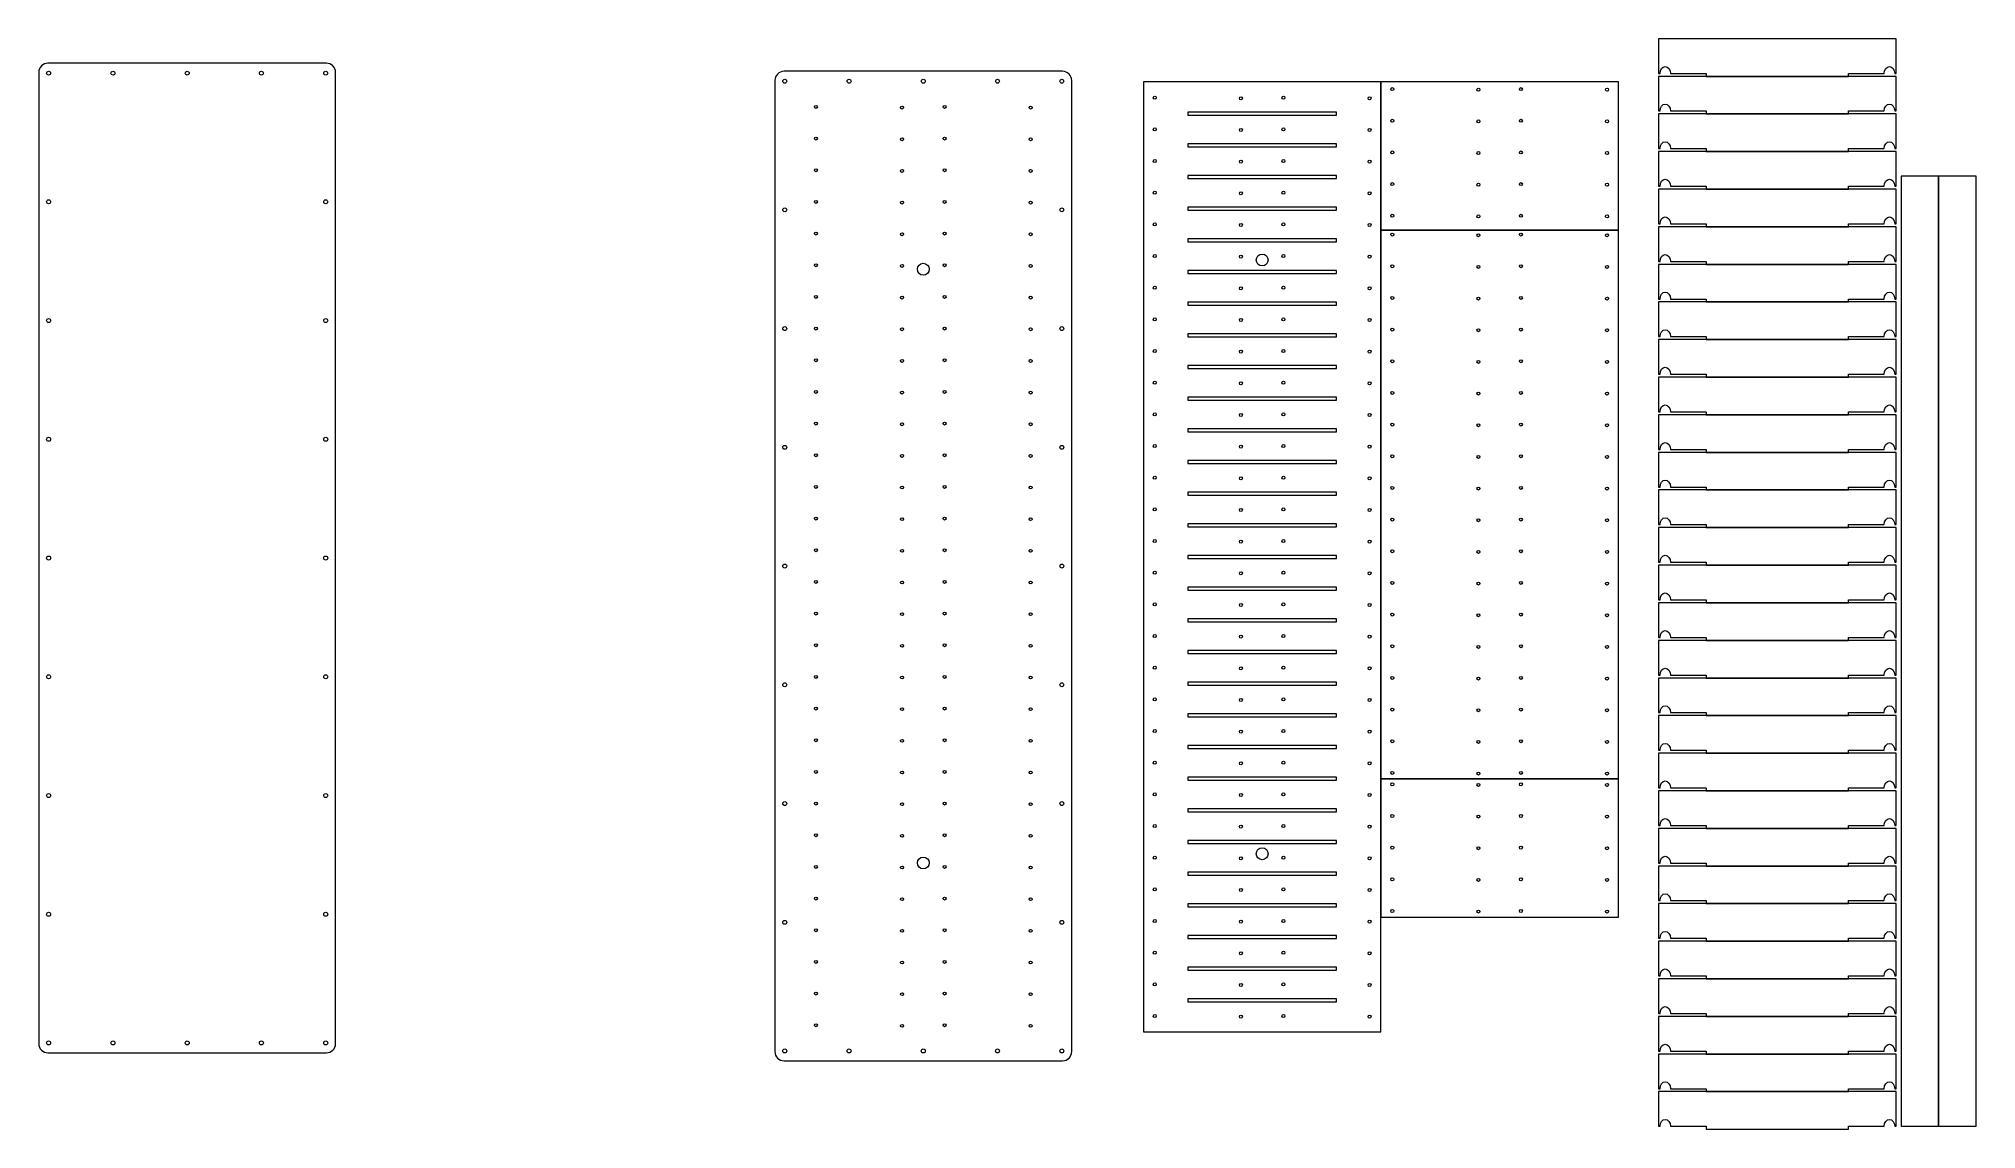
# Model space of a CAD drawing. Header units: millimetres. Extents: x -297 to 1661, y -577 to 525.
import ezdxf

# ---------------------------------------------------------------- set-up
doc = ezdxf.new("R2010")
doc.units = ezdxf.units.MM
doc.header["$MEASUREMENT"] = 0
doc.layers.add('Layer 1', color=7, linetype='Continuous')

msp = doc.modelspace()

# ---------------------------------------------------------------- linework, layer by layer
at = {"layer": 'Layer 1', "color": 250, "lineweight": 20}
for points in [[(819.1889, -479.0103), (1059.1889, -479.0103), (1059.1889, 480.9897), (819.1889, 480.9897), (819.1889, -479.0103)], [(1059.1889, 331.2017), (1299.1889, 331.2017), (1299.1889, 480.9897), (1059.1889, 480.9897), (1059.1889, 331.2017)], [(864.1889, 447.4897), (1014.1889, 447.4897), (1014.1889, 450.4897), (864.1889, 450.4897), (864.1889, 447.4897)], [(864.1889, 415.4897), (1014.1889, 415.4897), (1014.1889, 418.4897), (864.1889, 418.4897), (864.1889, 415.4897)], [(864.1889, 383.4897), (1014.1889, 383.4897), (1014.1889, 386.4897), (864.1889, 386.4897), (864.1889, 383.4897)], [(1584.8147, -574.4231), (1622.8147, -574.4231), (1622.8147, 385.5769), (1584.8147, 385.5769), (1584.8147, -574.4231)], [(1622.8147, -574.4231), (1660.8147, -574.4231), (1660.8147, 385.5769), (1622.8147, 385.5769), (1622.8147, -574.4231)], [(864.1889, 351.4897), (1014.1889, 351.4897), (1014.1889, 354.4897), (864.1889, 354.4897), (864.1889, 351.4897)], [(864.1889, 319.4897), (1014.1889, 319.4897), (1014.1889, 322.4897), (864.1889, 322.4897), (864.1889, 319.4897)], [(1059.1889, -223.3652), (1299.1889, -223.3652), (1299.1889, 331.2016), (1059.1889, 331.2016), (1059.1889, -223.3652)], [(864.1889, 287.4897), (1014.1889, 287.4897), (1014.1889, 290.4897), (864.1889, 290.4897), (864.1889, 287.4897)], [(864.1889, 255.4897), (1014.1889, 255.4897), (1014.1889, 258.4897), (864.1889, 258.4897), (864.1889, 255.4897)], [(864.1889, 223.4897), (1014.1889, 223.4897), (1014.1889, 226.4897), (864.1889, 226.4897), (864.1889, 223.4897)], [(864.1889, 191.4897), (1014.1889, 191.4897), (1014.1889, 194.4897), (864.1889, 194.4897), (864.1889, 191.4897)], [(864.1889, 159.4897), (1014.1889, 159.4897), (1014.1889, 162.4897), (864.1889, 162.4897), (864.1889, 159.4897)], [(864.1889, 127.4897), (1014.1889, 127.4897), (1014.1889, 130.4897), (864.1889, 130.4897), (864.1889, 127.4897)], [(864.1889, 95.4897), (1014.1889, 95.4897), (1014.1889, 98.4897), (864.1889, 98.4897), (864.1889, 95.4897)], [(864.1889, 63.4897), (1014.1889, 63.4897), (1014.1889, 66.4897), (864.1889, 66.4897), (864.1889, 63.4897)], [(864.1889, 31.4897), (1014.1889, 31.4897), (1014.1889, 34.4897), (864.1889, 34.4897), (864.1889, 31.4897)], [(864.1889, -0.5103), (1014.1889, -0.5103), (1014.1889, 2.4897), (864.1889, 2.4897), (864.1889, -0.5103)], [(864.1889, -32.5103), (1014.1889, -32.5103), (1014.1889, -29.5103), (864.1889, -29.5103), (864.1889, -32.5103)], [(864.1889, -64.5103), (1014.1889, -64.5103), (1014.1889, -61.5103), (864.1889, -61.5103), (864.1889, -64.5103)], [(864.1889, -96.5103), (1014.1889, -96.5103), (1014.1889, -93.5103), (864.1889, -93.5103), (864.1889, -96.5103)], [(864.1889, -128.5103), (1014.1889, -128.5103), (1014.1889, -125.5103), (864.1889, -125.5103), (864.1889, -128.5103)], [(864.1889, -160.5103), (1014.1889, -160.5103), (1014.1889, -157.5103), (864.1889, -157.5103), (864.1889, -160.5103)], [(864.1889, -192.5103), (1014.1889, -192.5103), (1014.1889, -189.5103), (864.1889, -189.5103), (864.1889, -192.5103)], [(864.1889, -224.5103), (1014.1889, -224.5103), (1014.1889, -221.5103), (864.1889, -221.5103), (864.1889, -224.5103)], [(1059.1889, -363.0652), (1299.1889, -363.0652), (1299.1889, -223.3652), (1059.1889, -223.3652), (1059.1889, -363.0652)], [(864.1889, -256.5103), (1014.1889, -256.5103), (1014.1889, -253.5103), (864.1889, -253.5103), (864.1889, -256.5103)], [(864.1889, -288.5103), (1014.1889, -288.5103), (1014.1889, -285.5103), (864.1889, -285.5103), (864.1889, -288.5103)], [(864.1889, -320.5103), (1014.1889, -320.5103), (1014.1889, -317.5103), (864.1889, -317.5103), (864.1889, -320.5103)], [(864.1889, -352.5103), (1014.1889, -352.5103), (1014.1889, -349.5103), (864.1889, -349.5103), (864.1889, -352.5103)], [(864.1889, -384.5103), (1014.1889, -384.5103), (1014.1889, -381.5103), (864.1889, -381.5103), (864.1889, -384.5103)], [(864.1889, -416.5103), (1014.1889, -416.5103), (1014.1889, -413.5103), (864.1889, -413.5103), (864.1889, -416.5103)], [(864.1889, -448.5103), (1014.1889, -448.5103), (1014.1889, -445.5103), (864.1889, -445.5103), (864.1889, -448.5103)]]:
    msp.add_lwpolyline(points, close=True, dxfattribs=at)
for centre, major_axis in [((-287.1589, 489.8026), (0, 2)), ((-222.1589, 489.8027), (0, 2)), ((-147.1589, 489.8027), (0, 2)), ((-72.1589, 489.8027), (0, 2)), ((-7.1589, 489.8027), (0, 2)), ((456.7281, 481.6955), (0, 2)), ((521.7281, 481.6956), (0, 2)), ((596.7281, 481.6956), (0, 2)), ((671.7281, 481.6956), (0, 2)), ((736.7281, 481.6956), (0, 2)), ((1070.6889, 473.7016), (0, 1.5)), ((1157.6889, 473.085), (0, 1.5)), ((1200.6889, 473.7016), (0, 1.5)), ((1287.6889, 473.085), (0, 1.5)), ((488.2281, 455.6956), (0, 1.5)), ((575.2281, 455.079), (0, 1.5)), ((618.2281, 455.6956), (0, 1.5)), ((705.2281, 455.079), (0, 1.5)), ((830.6889, 464.9897), (0, 1.5)), ((917.6889, 464.3731), (0, 1.5)), ((960.6889, 464.9897), (0, 1.5)), ((1047.6889, 464.3731), (0, 1.5)), ((830.6889, 432.9897), (0, 1.5)), ((917.6889, 432.3731), (0, 1.5)), ((960.6889, 432.9897), (0, 1.5)), ((1047.6889, 432.3731), (0, 1.5)), ((1070.6889, 441.7016), (0, 1.5)), ((1157.6889, 441.085), (0, 1.5)), ((1200.6889, 441.7016), (0, 1.5)), ((1287.6889, 441.085), (0, 1.5)), ((488.2281, 423.6956), (0, 1.5)), ((575.2281, 423.079), (0, 1.5)), ((618.2281, 423.6956), (0, 1.5)), ((705.2281, 423.079), (0, 1.5)), ((1070.6889, 409.7016), (0, 1.5)), ((1200.6889, 409.7016), (0, 1.5)), ((488.2281, 391.6956), (0, 1.5)), ((575.2281, 391.079), (0, 1.5)), ((618.2281, 391.6956), (0, 1.5)), ((705.2281, 391.079), (0, 1.5)), ((830.6889, 400.9897), (0, 1.5)), ((917.6889, 400.3731), (0, 1.5)), ((960.6889, 400.9897), (0, 1.5)), ((1047.6889, 400.3731), (0, 1.5)), ((1157.6889, 409.085), (0, 1.5)), ((1287.6889, 409.085), (0, 1.5)), ((1070.6889, 377.7016), (0, 1.5)), ((1157.6889, 377.085), (0, 1.5)), ((1200.6889, 377.7016), (0, 1.5)), ((1287.6889, 377.085), (0, 1.5)), ((-287.1589, 359.8027), (0, 2)), ((-7.1589, 359.8027), (0, 2)), ((456.7281, 351.6956), (0, 2)), ((488.2281, 359.6956), (0, 1.5)), ((575.2281, 359.079), (0, 1.5)), ((618.2281, 359.6956), (0, 1.5)), ((705.2281, 359.079), (0, 1.5)), ((736.7281, 351.6956), (0, 2)), ((830.6889, 368.9897), (0, 1.5)), ((917.6889, 368.3731), (0, 1.5)), ((960.6889, 368.9897), (0, 1.5)), ((1047.6889, 368.3731), (0, 1.5)), ((830.6889, 336.9897), (0, 1.5)), ((917.6889, 336.3731), (0, 1.5)), ((960.6889, 336.9897), (0, 1.5)), ((1047.6889, 336.3731), (0, 1.5)), ((1070.6889, 345.7016), (0, 1.5)), ((1157.6889, 345.085), (0, 1.5)), ((1200.6889, 345.7016), (0, 1.5)), ((1287.6889, 345.085), (0, 1.5)), ((488.2281, 327.6956), (0, 1.5)), ((575.2281, 327.079), (0, 1.5)), ((618.2281, 327.6956), (0, 1.5)), ((705.2281, 327.079), (0, 1.5)), ((1070.6889, 326.6469), (0, 1.5)), ((1157.6889, 326.0303), (0, 1.5)), ((1200.6889, 326.6469), (0, 1.5)), ((1287.6889, 326.0303), (0, 1.5)), ((488.2281, 295.6956), (0, 1.5)), ((575.2281, 295.079), (0, 1.5)), ((596.7281, 291.6955), (0, 6)), ((618.2281, 295.6956), (0, 1.5)), ((705.2281, 295.079), (0, 1.5)), ((830.6889, 304.9897), (0, 1.5)), ((917.6889, 304.3731), (0, 1.5)), ((939.1889, 300.9896), (0, 6)), ((960.6889, 304.9897), (0, 1.5)), ((1047.6889, 304.3731), (0, 1.5)), ((1070.6889, 294.6469), (0, 1.5)), ((1157.6889, 294.0303), (0, 1.5)), ((1200.6889, 294.6469), (0, 1.5)), ((1287.6889, 294.0303), (0, 1.5)), ((830.6889, 272.9897), (0, 1.5)), ((960.6889, 272.9897), (0, 1.5)), ((488.2281, 263.6956), (0, 1.5)), ((575.2281, 263.079), (0, 1.5)), ((618.2281, 263.6956), (0, 1.5)), ((705.2281, 263.079), (0, 1.5)), ((917.6889, 272.3731), (0, 1.5)), ((1047.6889, 272.3731), (0, 1.5)), ((1070.6889, 262.6469), (0, 1.5)), ((1157.6889, 262.0303), (0, 1.5)), ((1200.6889, 262.6469), (0, 1.5)), ((1287.6889, 262.0303), (0, 1.5)), ((-287.1589, 239.8027), (0, 2)), ((-7.1589, 239.8027), (0, 2)), ((830.6889, 240.9897), (0, 1.5)), ((917.6889, 240.3731), (0, 1.5)), ((960.6889, 240.9897), (0, 1.5)), ((1047.6889, 240.3731), (0, 1.5)), ((456.7281, 231.6956), (0, 2)), ((488.2281, 231.6956), (0, 1.5)), ((575.2281, 231.079), (0, 1.5)), ((618.2281, 231.6956), (0, 1.5)), ((705.2281, 231.079), (0, 1.5)), ((736.7281, 231.6956), (0, 2)), ((1070.6889, 230.6469), (0, 1.5)), ((1157.6889, 230.0303), (0, 1.5)), ((1200.6889, 230.6469), (0, 1.5)), ((1287.6889, 230.0303), (0, 1.5)), ((488.2281, 199.6956), (0, 1.5)), ((575.2281, 199.079), (0, 1.5)), ((618.2281, 199.6956), (0, 1.5)), ((705.2281, 199.079), (0, 1.5)), ((830.6889, 208.9897), (0, 1.5)), ((917.6889, 208.3731), (0, 1.5)), ((960.6889, 208.9897), (0, 1.5)), ((1047.6889, 208.3731), (0, 1.5)), ((1070.6889, 198.6469), (0, 1.5)), ((1157.6889, 198.0303), (0, 1.5)), ((1200.6889, 198.6469), (0, 1.5)), ((1287.6889, 198.0303), (0, 1.5)), ((830.6889, 176.9897), (0, 1.5)), ((917.6889, 176.3731), (0, 1.5)), ((960.6889, 176.9897), (0, 1.5)), ((1047.6889, 176.3731), (0, 1.5)), ((488.2281, 167.6956), (0, 1.5)), ((575.2281, 167.079), (0, 1.5)), ((618.2281, 167.6956), (0, 1.5)), ((705.2281, 167.079), (0, 1.5)), ((1070.6889, 166.6469), (0, 1.5)), ((1157.6889, 166.0303), (0, 1.5)), ((1200.6889, 166.6469), (0, 1.5)), ((1287.6889, 166.0303), (0, 1.5)), ((488.2281, 135.6956), (0, 1.5)), ((618.2281, 135.6956), (0, 1.5)), ((830.6889, 144.9897), (0, 1.5)), ((917.6889, 144.3731), (0, 1.5)), ((960.6889, 144.9897), (0, 1.5)), ((1047.6889, 144.3731), (0, 1.5)), ((-287.1589, 119.8027), (0, 2)), ((-7.1589, 119.8027), (0, 2)), ((575.2281, 135.079), (0, 1.5)), ((705.2281, 135.079), (0, 1.5)), ((1070.6889, 134.6469), (0, 1.5)), ((1157.6889, 134.0303), (0, 1.5)), ((1200.6889, 134.6469), (0, 1.5)), ((1287.6889, 134.0303), (0, 1.5)), ((456.7281, 111.6956), (0, 2)), ((488.2281, 103.6956), (0, 1.5)), ((575.2281, 103.079), (0, 1.5)), ((618.2281, 103.6956), (0, 1.5)), ((705.2281, 103.079), (0, 1.5)), ((736.7281, 111.6956), (0, 2)), ((830.6889, 112.9897), (0, 1.5)), ((917.6889, 112.3731), (0, 1.5)), ((960.6889, 112.9897), (0, 1.5)), ((1047.6889, 112.3731), (0, 1.5)), ((1070.6889, 102.6469), (0, 1.5)), ((1157.6889, 102.0303), (0, 1.5)), ((1200.6889, 102.6469), (0, 1.5)), ((1287.6889, 102.0303), (0, 1.5)), ((830.6889, 80.9897), (0, 1.5)), ((917.6889, 80.3731), (0, 1.5)), ((960.6889, 80.9897), (0, 1.5)), ((1047.6889, 80.3731), (0, 1.5)), ((488.2281, 71.6956), (0, 1.5)), ((575.2281, 71.079), (0, 1.5)), ((618.2281, 71.6956), (0, 1.5)), ((705.2281, 71.079), (0, 1.5)), ((1070.6889, 70.6469), (0, 1.5)), ((1157.6889, 70.0303), (0, 1.5)), ((1200.6889, 70.6469), (0, 1.5)), ((1287.6889, 70.0303), (0, 1.5)), ((488.2281, 39.6956), (0, 1.5)), ((575.2281, 39.079), (0, 1.5)), ((618.2281, 39.6956), (0, 1.5)), ((705.2281, 39.079), (0, 1.5)), ((830.6889, 48.9897), (0, 1.5)), ((917.6889, 48.3731), (0, 1.5)), ((960.6889, 48.9897), (0, 1.5)), ((1047.6889, 48.3731), (0, 1.5)), ((1070.6889, 38.6469), (0, 1.5)), ((1157.6889, 38.0303), (0, 1.5)), ((1200.6889, 38.6469), (0, 1.5)), ((1287.6889, 38.0303), (0, 1.5)), ((-287.1589, -0.1973), (0, 2)), ((-7.1589, -0.1973), (0, 2)), ((488.2281, 7.6956), (0, 1.5)), ((575.2281, 7.079), (0, 1.5)), ((618.2281, 7.6956), (0, 1.5)), ((705.2281, 7.079), (0, 1.5)), ((830.6889, 16.9897), (0, 1.5)), ((917.6889, 16.3731), (0, 1.5)), ((960.6889, 16.9897), (0, 1.5)), ((1047.6889, 16.3731), (0, 1.5)), ((1070.6889, 6.6469), (0, 1.5)), ((1157.6889, 6.0303), (0, 1.5)), ((1200.6889, 6.6469), (0, 1.5)), ((1287.6889, 6.0303), (0, 1.5)), ((456.7281, -8.3044), (0, 2)), ((736.7281, -8.3044), (0, 2)), ((830.6889, -15.0103), (0, 1.5)), ((917.6889, -15.6269), (0, 1.5)), ((960.6889, -15.0103), (0, 1.5)), ((1047.6889, -15.6269), (0, 1.5)), ((488.2281, -24.3044), (0, 1.5)), ((575.2281, -24.921), (0, 1.5)), ((618.2281, -24.3044), (0, 1.5)), ((705.2281, -24.921), (0, 1.5)), ((1070.6889, -25.3531), (0, 1.5)), ((1157.6889, -25.9697), (0, 1.5)), ((1200.6889, -25.3531), (0, 1.5)), ((1287.6889, -25.9697), (0, 1.5)), ((488.2281, -56.3044), (0, 1.5)), ((575.2281, -56.921), (0, 1.5)), ((618.2281, -56.3044), (0, 1.5)), ((705.2281, -56.921), (0, 1.5)), ((830.6889, -47.0103), (0, 1.5)), ((917.6889, -47.6269), (0, 1.5)), ((960.6889, -47.0103), (0, 1.5)), ((1047.6889, -47.6269), (0, 1.5)), ((1070.6889, -57.3531), (0, 1.5)), ((1157.6889, -57.9697), (0, 1.5)), ((1200.6889, -57.3531), (0, 1.5)), ((1287.6889, -57.9697), (0, 1.5)), ((830.6889, -79.0103), (0, 1.5)), ((917.6889, -79.6269), (0, 1.5)), ((960.6889, -79.0103), (0, 1.5)), ((1047.6889, -79.6269), (0, 1.5)), ((488.2281, -88.3044), (0, 1.5)), ((575.2281, -88.921), (0, 1.5)), ((618.2281, -88.3044), (0, 1.5)), ((705.2281, -88.921), (0, 1.5)), ((1070.6889, -89.3531), (0, 1.5)), ((1157.6889, -89.9697), (0, 1.5)), ((1200.6889, -89.3531), (0, 1.5)), ((1287.6889, -89.9697), (0, 1.5)), ((830.6889, -111.0103), (0, 1.5)), ((917.6889, -111.6269), (0, 1.5)), ((960.6889, -111.0103), (0, 1.5)), ((1047.6889, -111.6269), (0, 1.5)), ((-287.1589, -120.1973), (0, 2)), ((-7.1589, -120.1973), (0, 2)), ((456.7281, -128.3044), (0, 2)), ((488.2281, -120.3044), (0, 1.5)), ((575.2281, -120.921), (0, 1.5)), ((618.2281, -120.3044), (0, 1.5)), ((705.2281, -120.921), (0, 1.5)), ((736.7281, -128.3044), (0, 2)), ((1070.6889, -121.3531), (0, 1.5)), ((1157.6889, -121.9697), (0, 1.5)), ((1200.6889, -121.3531), (0, 1.5)), ((1287.6889, -121.9697), (0, 1.5)), ((488.2281, -152.3044), (0, 1.5)), ((575.2281, -152.921), (0, 1.5)), ((618.2281, -152.3044), (0, 1.5)), ((705.2281, -152.921), (0, 1.5)), ((830.6889, -143.0103), (0, 1.5)), ((917.6889, -143.6269), (0, 1.5)), ((960.6889, -143.0103), (0, 1.5)), ((1047.6889, -143.6269), (0, 1.5)), ((1070.6889, -153.3531), (0, 1.5)), ((1157.6889, -153.9697), (0, 1.5)), ((1200.6889, -153.3531), (0, 1.5)), ((1287.6889, -153.9697), (0, 1.5)), ((830.6889, -175.0103), (0, 1.5)), ((917.6889, -175.6269), (0, 1.5)), ((960.6889, -175.0103), (0, 1.5)), ((1047.6889, -175.6269), (0, 1.5)), ((488.2281, -184.3044), (0, 1.5)), ((575.2281, -184.921), (0, 1.5)), ((618.2281, -184.3044), (0, 1.5)), ((705.2281, -184.921), (0, 1.5)), ((1070.6889, -185.3531), (0, 1.5)), ((1157.6889, -185.9697), (0, 1.5)), ((1200.6889, -185.3531), (0, 1.5)), ((1287.6889, -185.9697), (0, 1.5)), ((488.2281, -216.3044), (0, 1.5)), ((618.2281, -216.3044), (0, 1.5)), ((830.6889, -207.0103), (0, 1.5)), ((917.6889, -207.6269), (0, 1.5)), ((960.6889, -207.0103), (0, 1.5)), ((1047.6889, -207.6269), (0, 1.5)), ((575.2281, -216.921), (0, 1.5)), ((705.2281, -216.921), (0, 1.5)), ((1070.6889, -217.3531), (0, 1.5)), ((1070.6889, -228.8598), (0, 1.5)), ((1157.6889, -217.9697), (0, 1.5)), ((1157.6889, -229.4764), (0, 1.5)), ((1200.6889, -217.3531), (0, 1.5)), ((1200.6889, -228.8598), (0, 1.5)), ((1287.6889, -217.9697), (0, 1.5)), ((1287.6889, -229.4764), (0, 1.5)), ((-287.1589, -240.1973), (0, 2)), ((-7.1589, -240.1973), (0, 2)), ((456.7281, -248.3044), (0, 2)), ((488.2281, -248.3044), (0, 1.5)), ((575.2281, -248.921), (0, 1.5)), ((618.2281, -248.3044), (0, 1.5)), ((705.2281, -248.921), (0, 1.5)), ((736.7281, -248.3044), (0, 2)), ((830.6889, -239.0103), (0, 1.5)), ((917.6889, -239.6269), (0, 1.5)), ((960.6889, -239.0103), (0, 1.5)), ((1047.6889, -239.6269), (0, 1.5)), ((830.6889, -271.0103), (0, 1.5)), ((917.6889, -271.6269), (0, 1.5)), ((960.6889, -271.0103), (0, 1.5)), ((1047.6889, -271.6269), (0, 1.5)), ((1070.6889, -260.8598), (0, 1.5)), ((1157.6889, -261.4764), (0, 1.5)), ((1200.6889, -260.8598), (0, 1.5)), ((1287.6889, -261.4764), (0, 1.5)), ((488.2281, -280.3044), (0, 1.5)), ((575.2281, -280.921), (0, 1.5)), ((618.2281, -280.3044), (0, 1.5)), ((705.2281, -280.921), (0, 1.5)), ((939.1889, -299.0104), (0, 6)), ((1070.6889, -292.8598), (0, 1.5)), ((1157.6889, -293.4764), (0, 1.5)), ((1200.6889, -292.8598), (0, 1.5)), ((1287.6889, -293.4764), (0, 1.5)), ((488.2281, -312.3044), (0, 1.5)), ((575.2281, -312.921), (0, 1.5)), ((596.728, -308.3045), (0, 6)), ((618.2281, -312.3044), (0, 1.5)), ((705.2281, -312.921), (0, 1.5)), ((830.6889, -303.0103), (0, 1.5)), ((917.6889, -303.6269), (0, 1.5)), ((960.6889, -303.0103), (0, 1.5)), ((1047.6889, -303.6269), (0, 1.5)), ((1070.6889, -324.8598), (0, 1.5)), ((1157.6889, -325.4764), (0, 1.5)), ((1200.6889, -324.8598), (0, 1.5)), ((1287.6889, -325.4764), (0, 1.5)), ((488.2281, -344.3044), (0, 1.5)), ((575.2281, -344.921), (0, 1.5)), ((618.2281, -344.3044), (0, 1.5)), ((705.2281, -344.921), (0, 1.5)), ((830.6889, -335.0103), (0, 1.5)), ((917.6889, -335.6269), (0, 1.5)), ((960.6889, -335.0103), (0, 1.5)), ((1047.6889, -335.6269), (0, 1.5)), ((-287.1589, -360.1973), (0, 2)), ((-7.1589, -360.1973), (0, 2)), ((456.7281, -368.3044), (0, 2)), ((736.7281, -368.3044), (0, 2)), ((830.6889, -367.0103), (0, 1.5)), ((917.6889, -367.6269), (0, 1.5)), ((960.6889, -367.0103), (0, 1.5)), ((1047.6889, -367.6269), (0, 1.5)), ((1070.6889, -356.8598), (0, 1.5)), ((1157.6889, -357.4764), (0, 1.5)), ((1200.6889, -356.8598), (0, 1.5)), ((1287.6889, -357.4764), (0, 1.5)), ((488.2281, -376.3044), (0, 1.5)), ((575.2281, -376.921), (0, 1.5)), ((618.2281, -376.3044), (0, 1.5)), ((705.2281, -376.921), (0, 1.5)), ((488.2281, -408.3044), (0, 1.5)), ((575.2281, -408.921), (0, 1.5)), ((618.2281, -408.3044), (0, 1.5)), ((705.2281, -408.921), (0, 1.5)), ((830.6889, -399.0103), (0, 1.5)), ((917.6889, -399.6269), (0, 1.5)), ((960.6889, -399.0103), (0, 1.5)), ((1047.6889, -399.6269), (0, 1.5)), ((830.6889, -431.0103), (0, 1.5)), ((917.6889, -431.6269), (0, 1.5)), ((960.6889, -431.0103), (0, 1.5)), ((1047.6889, -431.6269), (0, 1.5)), ((488.2281, -440.3044), (0, 1.5)), ((575.2281, -440.921), (0, 1.5)), ((618.2281, -440.3044), (0, 1.5)), ((705.2281, -440.921), (0, 1.5)), ((830.6889, -463.0103), (0, 1.5)), ((917.6889, -463.6269), (0, 1.5)), ((960.6889, -463.0103), (0, 1.5)), ((1047.6889, -463.6269), (0, 1.5)), ((-287.1589, -490.1973), (0, 2)), ((-222.1589, -490.1972), (0, 2)), ((-147.1589, -490.1972), (0, 2)), ((-72.1589, -490.1972), (0, 2)), ((-7.1589, -490.1972), (0, 2)), ((488.2281, -472.3044), (0, 1.5)), ((575.2281, -472.921), (0, 1.5)), ((618.2281, -472.3044), (0, 1.5)), ((705.2281, -472.921), (0, 1.5)), ((456.7281, -498.3044), (0, 2)), ((521.7281, -498.3043), (0, 2)), ((596.7281, -498.3043), (0, 2)), ((671.7281, -498.3043), (0, 2)), ((736.7281, -498.3043), (0, 2))]:
    msp.add_ellipse(centre, major_axis=major_axis, ratio=1, dxfattribs=at)
for points, knots in [([(1531.8147, 489.5769), (1531.8147, 489.5769), (1531.8147, 486.5769), (1531.8147, 486.5769), (1531.8147, 486.5769), (1531.8147, 486.5769), (1387.8147, 486.5769), (1387.8147, 486.5769), (1387.8147, 486.5769), (1387.8147, 486.5769), (1387.8147, 489.5769), (1387.8147, 489.5769), (1387.8147, 489.5769), (1387.8147, 489.5769), (1351.8147, 489.5769), (1351.8147, 489.5769), (1351.8147, 489.5769), (1351.8147, 493.4346), (1349.4494, 496.5619), (1346.5315, 496.5619), (1346.5315, 496.5619), (1343.6137, 496.5619), (1341.2484, 493.4346), (1341.2484, 489.5769), (1341.2484, 489.5769), (1341.2484, 489.5769), (1339.8147, 489.5769), (1339.8147, 489.5769), (1339.8147, 489.5769), (1339.8147, 489.5769), (1339.8147, 524.5769), (1339.8147, 524.5769), (1339.8147, 524.5769), (1339.8147, 524.5769), (1579.8147, 524.5769), (1579.8147, 524.5769), (1579.8147, 524.5769), (1579.8147, 524.5769), (1579.8147, 489.5769), (1579.8147, 489.5769), (1579.8147, 489.5769), (1579.8147, 489.5769), (1578.381, 489.5769), (1578.381, 489.5769), (1578.381, 489.5769), (1578.381, 493.4346), (1576.0157, 496.5619), (1573.0979, 496.5619), (1573.0979, 496.5619), (1570.18, 496.5619), (1567.8147, 493.4346), (1567.8147, 489.5769), (1567.8147, 489.5769), (1567.8147, 489.5769), (1531.8147, 489.5769), (1531.8147, 489.5769)], [0, 0, 0, 0, 0.066666667, 0.066666667, 0.066666667, 0.066666667, 0.133333333, 0.133333333, 0.133333333, 0.133333333, 0.2, 0.2, 0.2, 0.2, 0.266666667, 0.266666667, 0.266666667, 0.266666667, 0.333333333, 0.333333333, 0.333333333, 0.333333333, 0.4, 0.4, 0.4, 0.4, 0.466666667, 0.466666667, 0.466666667, 0.466666667, 0.533333333, 0.533333333, 0.533333333, 0.533333333, 0.6, 0.6, 0.6, 0.6, 0.666666667, 0.666666667, 0.666666667, 0.666666667, 0.733333333, 0.733333333, 0.733333333, 0.733333333, 0.8, 0.8, 0.8, 0.8, 0.866666667, 0.866666667, 0.866666667, 0.866666667, 1, 1, 1, 1]), ([(-287.8295, 499.8026), (-287.8295, 499.8026), (-6.4883, 499.8026), (-6.4883, 499.8026), (-6.4883, 499.8026), (-1.3571, 499.8026), (2.8411, 495.6044), (2.8411, 490.4732), (2.8411, 490.4732), (2.8411, 490.4732), (2.8411, -490.8679), (2.8411, -490.8679), (2.8411, -490.8679), (2.8411, -495.9991), (-1.3571, -500.1973), (-6.4883, -500.1973), (-6.4883, -500.1973), (-6.4883, -500.1973), (-287.8295, -500.1973), (-287.8295, -500.1973), (-287.8295, -500.1973), (-292.9607, -500.1973), (-297.1589, -495.9991), (-297.1589, -490.8679), (-297.1589, -490.8679), (-297.1589, -490.8679), (-297.1589, 490.4732), (-297.1589, 490.4732), (-297.1589, 490.4732), (-297.1589, 495.6044), (-292.9607, 499.8026), (-287.8295, 499.8026)], [0, 0, 0, 0, 0.111111111, 0.111111111, 0.111111111, 0.111111111, 0.222222222, 0.222222222, 0.222222222, 0.222222222, 0.333333333, 0.333333333, 0.333333333, 0.333333333, 0.444444444, 0.444444444, 0.444444444, 0.444444444, 0.555555556, 0.555555556, 0.555555556, 0.555555556, 0.666666667, 0.666666667, 0.666666667, 0.666666667, 0.777777778, 0.777777778, 0.777777778, 0.777777778, 1, 1, 1, 1]), ([(456.0575, 491.6955), (456.0575, 491.6955), (737.3987, 491.6955), (737.3987, 491.6955), (737.3987, 491.6955), (742.5299, 491.6955), (746.7281, 487.4973), (746.7281, 482.3661), (746.7281, 482.3661), (746.7281, 482.3661), (746.7281, -498.975), (746.7281, -498.975), (746.7281, -498.975), (746.7281, -504.1062), (742.5299, -508.3044), (737.3987, -508.3044), (737.3987, -508.3044), (737.3987, -508.3044), (456.0575, -508.3044), (456.0575, -508.3044), (456.0575, -508.3044), (450.9263, -508.3044), (446.7281, -504.1062), (446.7281, -498.975), (446.7281, -498.975), (446.7281, -498.975), (446.7281, 482.3661), (446.7281, 482.3661), (446.7281, 482.3661), (446.7281, 487.4973), (450.9263, 491.6955), (456.0575, 491.6955)], [0, 0, 0, 0, 0.111111111, 0.111111111, 0.111111111, 0.111111111, 0.222222222, 0.222222222, 0.222222222, 0.222222222, 0.333333333, 0.333333333, 0.333333333, 0.333333333, 0.444444444, 0.444444444, 0.444444444, 0.444444444, 0.555555556, 0.555555556, 0.555555556, 0.555555556, 0.666666667, 0.666666667, 0.666666667, 0.666666667, 0.777777778, 0.777777778, 0.777777778, 0.777777778, 1, 1, 1, 1]), ([(1531.8147, 451.5769), (1531.8147, 451.5769), (1531.8147, 448.5769), (1531.8147, 448.5769), (1531.8147, 448.5769), (1531.8147, 448.5769), (1387.8147, 448.5769), (1387.8147, 448.5769), (1387.8147, 448.5769), (1387.8147, 448.5769), (1387.8147, 451.5769), (1387.8147, 451.5769), (1387.8147, 451.5769), (1387.8147, 451.5769), (1351.8147, 451.5769), (1351.8147, 451.5769), (1351.8147, 451.5769), (1351.8147, 455.4346), (1349.4494, 458.5619), (1346.5315, 458.5619), (1346.5315, 458.5619), (1343.6137, 458.5619), (1341.2484, 455.4346), (1341.2484, 451.5769), (1341.2484, 451.5769), (1341.2484, 451.5769), (1339.8147, 451.5769), (1339.8147, 451.5769), (1339.8147, 451.5769), (1339.8147, 451.5769), (1339.8147, 486.5769), (1339.8147, 486.5769), (1339.8147, 486.5769), (1339.8147, 486.5769), (1579.8147, 486.5769), (1579.8147, 486.5769), (1579.8147, 486.5769), (1579.8147, 486.5769), (1579.8147, 451.5769), (1579.8147, 451.5769), (1579.8147, 451.5769), (1579.8147, 451.5769), (1578.381, 451.5769), (1578.381, 451.5769), (1578.381, 451.5769), (1578.381, 455.4346), (1576.0157, 458.5619), (1573.0979, 458.5619), (1573.0979, 458.5619), (1570.18, 458.5619), (1567.8147, 455.4346), (1567.8147, 451.5769), (1567.8147, 451.5769), (1567.8147, 451.5769), (1531.8147, 451.5769), (1531.8147, 451.5769)], [0, 0, 0, 0, 0.066666667, 0.066666667, 0.066666667, 0.066666667, 0.133333333, 0.133333333, 0.133333333, 0.133333333, 0.2, 0.2, 0.2, 0.2, 0.266666667, 0.266666667, 0.266666667, 0.266666667, 0.333333333, 0.333333333, 0.333333333, 0.333333333, 0.4, 0.4, 0.4, 0.4, 0.466666667, 0.466666667, 0.466666667, 0.466666667, 0.533333333, 0.533333333, 0.533333333, 0.533333333, 0.6, 0.6, 0.6, 0.6, 0.666666667, 0.666666667, 0.666666667, 0.666666667, 0.733333333, 0.733333333, 0.733333333, 0.733333333, 0.8, 0.8, 0.8, 0.8, 0.866666667, 0.866666667, 0.866666667, 0.866666667, 1, 1, 1, 1]), ([(1531.8147, 413.5769), (1531.8147, 413.5769), (1531.8147, 410.5769), (1531.8147, 410.5769), (1531.8147, 410.5769), (1531.8147, 410.5769), (1387.8147, 410.5769), (1387.8147, 410.5769), (1387.8147, 410.5769), (1387.8147, 410.5769), (1387.8147, 413.5769), (1387.8147, 413.5769), (1387.8147, 413.5769), (1387.8147, 413.5769), (1351.8147, 413.5769), (1351.8147, 413.5769), (1351.8147, 413.5769), (1351.8147, 417.4346), (1349.4494, 420.5619), (1346.5315, 420.5619), (1346.5315, 420.5619), (1343.6137, 420.5619), (1341.2484, 417.4346), (1341.2484, 413.5769), (1341.2484, 413.5769), (1341.2484, 413.5769), (1339.8147, 413.5769), (1339.8147, 413.5769), (1339.8147, 413.5769), (1339.8147, 413.5769), (1339.8147, 448.5769), (1339.8147, 448.5769), (1339.8147, 448.5769), (1339.8147, 448.5769), (1579.8147, 448.5769), (1579.8147, 448.5769), (1579.8147, 448.5769), (1579.8147, 448.5769), (1579.8147, 413.5769), (1579.8147, 413.5769), (1579.8147, 413.5769), (1579.8147, 413.5769), (1578.381, 413.5769), (1578.381, 413.5769), (1578.381, 413.5769), (1578.381, 417.4346), (1576.0157, 420.5619), (1573.0979, 420.5619), (1573.0979, 420.5619), (1570.18, 420.5619), (1567.8147, 417.4346), (1567.8147, 413.5769), (1567.8147, 413.5769), (1567.8147, 413.5769), (1531.8147, 413.5769), (1531.8147, 413.5769)], [0, 0, 0, 0, 0.066666667, 0.066666667, 0.066666667, 0.066666667, 0.133333333, 0.133333333, 0.133333333, 0.133333333, 0.2, 0.2, 0.2, 0.2, 0.266666667, 0.266666667, 0.266666667, 0.266666667, 0.333333333, 0.333333333, 0.333333333, 0.333333333, 0.4, 0.4, 0.4, 0.4, 0.466666667, 0.466666667, 0.466666667, 0.466666667, 0.533333333, 0.533333333, 0.533333333, 0.533333333, 0.6, 0.6, 0.6, 0.6, 0.666666667, 0.666666667, 0.666666667, 0.666666667, 0.733333333, 0.733333333, 0.733333333, 0.733333333, 0.8, 0.8, 0.8, 0.8, 0.866666667, 0.866666667, 0.866666667, 0.866666667, 1, 1, 1, 1]), ([(1531.8147, 375.5769), (1531.8147, 375.5769), (1531.8147, 372.5769), (1531.8147, 372.5769), (1531.8147, 372.5769), (1531.8147, 372.5769), (1387.8147, 372.5769), (1387.8147, 372.5769), (1387.8147, 372.5769), (1387.8147, 372.5769), (1387.8147, 375.5769), (1387.8147, 375.5769), (1387.8147, 375.5769), (1387.8147, 375.5769), (1351.8147, 375.5769), (1351.8147, 375.5769), (1351.8147, 375.5769), (1351.8147, 379.4346), (1349.4494, 382.5619), (1346.5315, 382.5619), (1346.5315, 382.5619), (1343.6137, 382.5619), (1341.2484, 379.4346), (1341.2484, 375.5769), (1341.2484, 375.5769), (1341.2484, 375.5769), (1339.8147, 375.5769), (1339.8147, 375.5769), (1339.8147, 375.5769), (1339.8147, 375.5769), (1339.8147, 410.5769), (1339.8147, 410.5769), (1339.8147, 410.5769), (1339.8147, 410.5769), (1579.8147, 410.5769), (1579.8147, 410.5769), (1579.8147, 410.5769), (1579.8147, 410.5769), (1579.8147, 375.5769), (1579.8147, 375.5769), (1579.8147, 375.5769), (1579.8147, 375.5769), (1578.381, 375.5769), (1578.381, 375.5769), (1578.381, 375.5769), (1578.381, 379.4346), (1576.0157, 382.5619), (1573.0979, 382.5619), (1573.0979, 382.5619), (1570.18, 382.5619), (1567.8147, 379.4346), (1567.8147, 375.5769), (1567.8147, 375.5769), (1567.8147, 375.5769), (1531.8147, 375.5769), (1531.8147, 375.5769)], [0, 0, 0, 0, 0.066666667, 0.066666667, 0.066666667, 0.066666667, 0.133333333, 0.133333333, 0.133333333, 0.133333333, 0.2, 0.2, 0.2, 0.2, 0.266666667, 0.266666667, 0.266666667, 0.266666667, 0.333333333, 0.333333333, 0.333333333, 0.333333333, 0.4, 0.4, 0.4, 0.4, 0.466666667, 0.466666667, 0.466666667, 0.466666667, 0.533333333, 0.533333333, 0.533333333, 0.533333333, 0.6, 0.6, 0.6, 0.6, 0.666666667, 0.666666667, 0.666666667, 0.666666667, 0.733333333, 0.733333333, 0.733333333, 0.733333333, 0.8, 0.8, 0.8, 0.8, 0.866666667, 0.866666667, 0.866666667, 0.866666667, 1, 1, 1, 1]), ([(1531.8147, 337.5769), (1531.8147, 337.5769), (1531.8147, 334.5769), (1531.8147, 334.5769), (1531.8147, 334.5769), (1531.8147, 334.5769), (1387.8147, 334.5769), (1387.8147, 334.5769), (1387.8147, 334.5769), (1387.8147, 334.5769), (1387.8147, 337.5769), (1387.8147, 337.5769), (1387.8147, 337.5769), (1387.8147, 337.5769), (1351.8147, 337.5769), (1351.8147, 337.5769), (1351.8147, 337.5769), (1351.8147, 341.4346), (1349.4494, 344.5619), (1346.5315, 344.5619), (1346.5315, 344.5619), (1343.6137, 344.5619), (1341.2484, 341.4346), (1341.2484, 337.5769), (1341.2484, 337.5769), (1341.2484, 337.5769), (1339.8147, 337.5769), (1339.8147, 337.5769), (1339.8147, 337.5769), (1339.8147, 337.5769), (1339.8147, 372.5769), (1339.8147, 372.5769), (1339.8147, 372.5769), (1339.8147, 372.5769), (1579.8147, 372.5769), (1579.8147, 372.5769), (1579.8147, 372.5769), (1579.8147, 372.5769), (1579.8147, 337.5769), (1579.8147, 337.5769), (1579.8147, 337.5769), (1579.8147, 337.5769), (1578.381, 337.5769), (1578.381, 337.5769), (1578.381, 337.5769), (1578.381, 341.4346), (1576.0157, 344.5619), (1573.0979, 344.5619), (1573.0979, 344.5619), (1570.18, 344.5619), (1567.8147, 341.4346), (1567.8147, 337.5769), (1567.8147, 337.5769), (1567.8147, 337.5769), (1531.8147, 337.5769), (1531.8147, 337.5769)], [0, 0, 0, 0, 0.066666667, 0.066666667, 0.066666667, 0.066666667, 0.133333333, 0.133333333, 0.133333333, 0.133333333, 0.2, 0.2, 0.2, 0.2, 0.266666667, 0.266666667, 0.266666667, 0.266666667, 0.333333333, 0.333333333, 0.333333333, 0.333333333, 0.4, 0.4, 0.4, 0.4, 0.466666667, 0.466666667, 0.466666667, 0.466666667, 0.533333333, 0.533333333, 0.533333333, 0.533333333, 0.6, 0.6, 0.6, 0.6, 0.666666667, 0.666666667, 0.666666667, 0.666666667, 0.733333333, 0.733333333, 0.733333333, 0.733333333, 0.8, 0.8, 0.8, 0.8, 0.866666667, 0.866666667, 0.866666667, 0.866666667, 1, 1, 1, 1]), ([(1531.8147, 299.5769), (1531.8147, 299.5769), (1531.8147, 296.5769), (1531.8147, 296.5769), (1531.8147, 296.5769), (1531.8147, 296.5769), (1387.8147, 296.5769), (1387.8147, 296.5769), (1387.8147, 296.5769), (1387.8147, 296.5769), (1387.8147, 299.5769), (1387.8147, 299.5769), (1387.8147, 299.5769), (1387.8147, 299.5769), (1351.8147, 299.5769), (1351.8147, 299.5769), (1351.8147, 299.5769), (1351.8147, 303.4346), (1349.4494, 306.5619), (1346.5315, 306.5619), (1346.5315, 306.5619), (1343.6137, 306.5619), (1341.2484, 303.4346), (1341.2484, 299.5769), (1341.2484, 299.5769), (1341.2484, 299.5769), (1339.8147, 299.5769), (1339.8147, 299.5769), (1339.8147, 299.5769), (1339.8147, 299.5769), (1339.8147, 334.5769), (1339.8147, 334.5769), (1339.8147, 334.5769), (1339.8147, 334.5769), (1579.8147, 334.5769), (1579.8147, 334.5769), (1579.8147, 334.5769), (1579.8147, 334.5769), (1579.8147, 299.5769), (1579.8147, 299.5769), (1579.8147, 299.5769), (1579.8147, 299.5769), (1578.381, 299.5769), (1578.381, 299.5769), (1578.381, 299.5769), (1578.381, 303.4346), (1576.0157, 306.5619), (1573.0979, 306.5619), (1573.0979, 306.5619), (1570.18, 306.5619), (1567.8147, 303.4346), (1567.8147, 299.5769), (1567.8147, 299.5769), (1567.8147, 299.5769), (1531.8147, 299.5769), (1531.8147, 299.5769)], [0, 0, 0, 0, 0.066666667, 0.066666667, 0.066666667, 0.066666667, 0.133333333, 0.133333333, 0.133333333, 0.133333333, 0.2, 0.2, 0.2, 0.2, 0.266666667, 0.266666667, 0.266666667, 0.266666667, 0.333333333, 0.333333333, 0.333333333, 0.333333333, 0.4, 0.4, 0.4, 0.4, 0.466666667, 0.466666667, 0.466666667, 0.466666667, 0.533333333, 0.533333333, 0.533333333, 0.533333333, 0.6, 0.6, 0.6, 0.6, 0.666666667, 0.666666667, 0.666666667, 0.666666667, 0.733333333, 0.733333333, 0.733333333, 0.733333333, 0.8, 0.8, 0.8, 0.8, 0.866666667, 0.866666667, 0.866666667, 0.866666667, 1, 1, 1, 1]), ([(1531.8147, 261.5769), (1531.8147, 261.5769), (1531.8147, 258.5769), (1531.8147, 258.5769), (1531.8147, 258.5769), (1531.8147, 258.5769), (1387.8147, 258.5769), (1387.8147, 258.5769), (1387.8147, 258.5769), (1387.8147, 258.5769), (1387.8147, 261.5769), (1387.8147, 261.5769), (1387.8147, 261.5769), (1387.8147, 261.5769), (1351.8147, 261.5769), (1351.8147, 261.5769), (1351.8147, 261.5769), (1351.8147, 265.4346), (1349.4494, 268.5619), (1346.5315, 268.5619), (1346.5315, 268.5619), (1343.6137, 268.5619), (1341.2484, 265.4346), (1341.2484, 261.5769), (1341.2484, 261.5769), (1341.2484, 261.5769), (1339.8147, 261.5769), (1339.8147, 261.5769), (1339.8147, 261.5769), (1339.8147, 261.5769), (1339.8147, 296.5769), (1339.8147, 296.5769), (1339.8147, 296.5769), (1339.8147, 296.5769), (1579.8147, 296.5769), (1579.8147, 296.5769), (1579.8147, 296.5769), (1579.8147, 296.5769), (1579.8147, 261.5769), (1579.8147, 261.5769), (1579.8147, 261.5769), (1579.8147, 261.5769), (1578.381, 261.5769), (1578.381, 261.5769), (1578.381, 261.5769), (1578.381, 265.4346), (1576.0157, 268.5619), (1573.0979, 268.5619), (1573.0979, 268.5619), (1570.18, 268.5619), (1567.8147, 265.4346), (1567.8147, 261.5769), (1567.8147, 261.5769), (1567.8147, 261.5769), (1531.8147, 261.5769), (1531.8147, 261.5769)], [0, 0, 0, 0, 0.066666667, 0.066666667, 0.066666667, 0.066666667, 0.133333333, 0.133333333, 0.133333333, 0.133333333, 0.2, 0.2, 0.2, 0.2, 0.266666667, 0.266666667, 0.266666667, 0.266666667, 0.333333333, 0.333333333, 0.333333333, 0.333333333, 0.4, 0.4, 0.4, 0.4, 0.466666667, 0.466666667, 0.466666667, 0.466666667, 0.533333333, 0.533333333, 0.533333333, 0.533333333, 0.6, 0.6, 0.6, 0.6, 0.666666667, 0.666666667, 0.666666667, 0.666666667, 0.733333333, 0.733333333, 0.733333333, 0.733333333, 0.8, 0.8, 0.8, 0.8, 0.866666667, 0.866666667, 0.866666667, 0.866666667, 1, 1, 1, 1]), ([(1531.8147, 223.5769), (1531.8147, 223.5769), (1531.8147, 220.5769), (1531.8147, 220.5769), (1531.8147, 220.5769), (1531.8147, 220.5769), (1387.8147, 220.5769), (1387.8147, 220.5769), (1387.8147, 220.5769), (1387.8147, 220.5769), (1387.8147, 223.5769), (1387.8147, 223.5769), (1387.8147, 223.5769), (1387.8147, 223.5769), (1351.8147, 223.5769), (1351.8147, 223.5769), (1351.8147, 223.5769), (1351.8147, 227.4346), (1349.4494, 230.5619), (1346.5315, 230.5619), (1346.5315, 230.5619), (1343.6137, 230.5619), (1341.2484, 227.4346), (1341.2484, 223.5769), (1341.2484, 223.5769), (1341.2484, 223.5769), (1339.8147, 223.5769), (1339.8147, 223.5769), (1339.8147, 223.5769), (1339.8147, 223.5769), (1339.8147, 258.5769), (1339.8147, 258.5769), (1339.8147, 258.5769), (1339.8147, 258.5769), (1579.8147, 258.5769), (1579.8147, 258.5769), (1579.8147, 258.5769), (1579.8147, 258.5769), (1579.8147, 223.5769), (1579.8147, 223.5769), (1579.8147, 223.5769), (1579.8147, 223.5769), (1578.381, 223.5769), (1578.381, 223.5769), (1578.381, 223.5769), (1578.381, 227.4346), (1576.0157, 230.5619), (1573.0979, 230.5619), (1573.0979, 230.5619), (1570.18, 230.5619), (1567.8147, 227.4346), (1567.8147, 223.5769), (1567.8147, 223.5769), (1567.8147, 223.5769), (1531.8147, 223.5769), (1531.8147, 223.5769)], [0, 0, 0, 0, 0.066666667, 0.066666667, 0.066666667, 0.066666667, 0.133333333, 0.133333333, 0.133333333, 0.133333333, 0.2, 0.2, 0.2, 0.2, 0.266666667, 0.266666667, 0.266666667, 0.266666667, 0.333333333, 0.333333333, 0.333333333, 0.333333333, 0.4, 0.4, 0.4, 0.4, 0.466666667, 0.466666667, 0.466666667, 0.466666667, 0.533333333, 0.533333333, 0.533333333, 0.533333333, 0.6, 0.6, 0.6, 0.6, 0.666666667, 0.666666667, 0.666666667, 0.666666667, 0.733333333, 0.733333333, 0.733333333, 0.733333333, 0.8, 0.8, 0.8, 0.8, 0.866666667, 0.866666667, 0.866666667, 0.866666667, 1, 1, 1, 1]), ([(1531.8147, 185.5769), (1531.8147, 185.5769), (1531.8147, 182.5769), (1531.8147, 182.5769), (1531.8147, 182.5769), (1531.8147, 182.5769), (1387.8147, 182.5769), (1387.8147, 182.5769), (1387.8147, 182.5769), (1387.8147, 182.5769), (1387.8147, 185.5769), (1387.8147, 185.5769), (1387.8147, 185.5769), (1387.8147, 185.5769), (1351.8147, 185.5769), (1351.8147, 185.5769), (1351.8147, 185.5769), (1351.8147, 189.4346), (1349.4494, 192.5619), (1346.5315, 192.5619), (1346.5315, 192.5619), (1343.6137, 192.5619), (1341.2484, 189.4346), (1341.2484, 185.5769), (1341.2484, 185.5769), (1341.2484, 185.5769), (1339.8147, 185.5769), (1339.8147, 185.5769), (1339.8147, 185.5769), (1339.8147, 185.5769), (1339.8147, 220.5769), (1339.8147, 220.5769), (1339.8147, 220.5769), (1339.8147, 220.5769), (1579.8147, 220.5769), (1579.8147, 220.5769), (1579.8147, 220.5769), (1579.8147, 220.5769), (1579.8147, 185.5769), (1579.8147, 185.5769), (1579.8147, 185.5769), (1579.8147, 185.5769), (1578.381, 185.5769), (1578.381, 185.5769), (1578.381, 185.5769), (1578.381, 189.4346), (1576.0157, 192.5619), (1573.0979, 192.5619), (1573.0979, 192.5619), (1570.18, 192.5619), (1567.8147, 189.4346), (1567.8147, 185.5769), (1567.8147, 185.5769), (1567.8147, 185.5769), (1531.8147, 185.5769), (1531.8147, 185.5769)], [0, 0, 0, 0, 0.066666667, 0.066666667, 0.066666667, 0.066666667, 0.133333333, 0.133333333, 0.133333333, 0.133333333, 0.2, 0.2, 0.2, 0.2, 0.266666667, 0.266666667, 0.266666667, 0.266666667, 0.333333333, 0.333333333, 0.333333333, 0.333333333, 0.4, 0.4, 0.4, 0.4, 0.466666667, 0.466666667, 0.466666667, 0.466666667, 0.533333333, 0.533333333, 0.533333333, 0.533333333, 0.6, 0.6, 0.6, 0.6, 0.666666667, 0.666666667, 0.666666667, 0.666666667, 0.733333333, 0.733333333, 0.733333333, 0.733333333, 0.8, 0.8, 0.8, 0.8, 0.866666667, 0.866666667, 0.866666667, 0.866666667, 1, 1, 1, 1]), ([(1531.8147, 147.5769), (1531.8147, 147.5769), (1531.8147, 144.5769), (1531.8147, 144.5769), (1531.8147, 144.5769), (1531.8147, 144.5769), (1387.8147, 144.5769), (1387.8147, 144.5769), (1387.8147, 144.5769), (1387.8147, 144.5769), (1387.8147, 147.5769), (1387.8147, 147.5769), (1387.8147, 147.5769), (1387.8147, 147.5769), (1351.8147, 147.5769), (1351.8147, 147.5769), (1351.8147, 147.5769), (1351.8147, 151.4346), (1349.4494, 154.5619), (1346.5315, 154.5619), (1346.5315, 154.5619), (1343.6137, 154.5619), (1341.2484, 151.4346), (1341.2484, 147.5769), (1341.2484, 147.5769), (1341.2484, 147.5769), (1339.8147, 147.5769), (1339.8147, 147.5769), (1339.8147, 147.5769), (1339.8147, 147.5769), (1339.8147, 182.5769), (1339.8147, 182.5769), (1339.8147, 182.5769), (1339.8147, 182.5769), (1579.8147, 182.5769), (1579.8147, 182.5769), (1579.8147, 182.5769), (1579.8147, 182.5769), (1579.8147, 147.5769), (1579.8147, 147.5769), (1579.8147, 147.5769), (1579.8147, 147.5769), (1578.381, 147.5769), (1578.381, 147.5769), (1578.381, 147.5769), (1578.381, 151.4346), (1576.0157, 154.5619), (1573.0979, 154.5619), (1573.0979, 154.5619), (1570.18, 154.5619), (1567.8147, 151.4346), (1567.8147, 147.5769), (1567.8147, 147.5769), (1567.8147, 147.5769), (1531.8147, 147.5769), (1531.8147, 147.5769)], [0, 0, 0, 0, 0.066666667, 0.066666667, 0.066666667, 0.066666667, 0.133333333, 0.133333333, 0.133333333, 0.133333333, 0.2, 0.2, 0.2, 0.2, 0.266666667, 0.266666667, 0.266666667, 0.266666667, 0.333333333, 0.333333333, 0.333333333, 0.333333333, 0.4, 0.4, 0.4, 0.4, 0.466666667, 0.466666667, 0.466666667, 0.466666667, 0.533333333, 0.533333333, 0.533333333, 0.533333333, 0.6, 0.6, 0.6, 0.6, 0.666666667, 0.666666667, 0.666666667, 0.666666667, 0.733333333, 0.733333333, 0.733333333, 0.733333333, 0.8, 0.8, 0.8, 0.8, 0.866666667, 0.866666667, 0.866666667, 0.866666667, 1, 1, 1, 1]), ([(1531.8147, 109.5769), (1531.8147, 109.5769), (1531.8147, 106.5769), (1531.8147, 106.5769), (1531.8147, 106.5769), (1531.8147, 106.5769), (1387.8147, 106.5769), (1387.8147, 106.5769), (1387.8147, 106.5769), (1387.8147, 106.5769), (1387.8147, 109.5769), (1387.8147, 109.5769), (1387.8147, 109.5769), (1387.8147, 109.5769), (1351.8147, 109.5769), (1351.8147, 109.5769), (1351.8147, 109.5769), (1351.8147, 113.4346), (1349.4494, 116.5619), (1346.5315, 116.5619), (1346.5315, 116.5619), (1343.6137, 116.5619), (1341.2484, 113.4346), (1341.2484, 109.5769), (1341.2484, 109.5769), (1341.2484, 109.5769), (1339.8147, 109.5769), (1339.8147, 109.5769), (1339.8147, 109.5769), (1339.8147, 109.5769), (1339.8147, 144.5769), (1339.8147, 144.5769), (1339.8147, 144.5769), (1339.8147, 144.5769), (1579.8147, 144.5769), (1579.8147, 144.5769), (1579.8147, 144.5769), (1579.8147, 144.5769), (1579.8147, 109.5769), (1579.8147, 109.5769), (1579.8147, 109.5769), (1579.8147, 109.5769), (1578.381, 109.5769), (1578.381, 109.5769), (1578.381, 109.5769), (1578.381, 113.4346), (1576.0157, 116.5619), (1573.0979, 116.5619), (1573.0979, 116.5619), (1570.18, 116.5619), (1567.8147, 113.4346), (1567.8147, 109.5769), (1567.8147, 109.5769), (1567.8147, 109.5769), (1531.8147, 109.5769), (1531.8147, 109.5769)], [0, 0, 0, 0, 0.066666667, 0.066666667, 0.066666667, 0.066666667, 0.133333333, 0.133333333, 0.133333333, 0.133333333, 0.2, 0.2, 0.2, 0.2, 0.266666667, 0.266666667, 0.266666667, 0.266666667, 0.333333333, 0.333333333, 0.333333333, 0.333333333, 0.4, 0.4, 0.4, 0.4, 0.466666667, 0.466666667, 0.466666667, 0.466666667, 0.533333333, 0.533333333, 0.533333333, 0.533333333, 0.6, 0.6, 0.6, 0.6, 0.666666667, 0.666666667, 0.666666667, 0.666666667, 0.733333333, 0.733333333, 0.733333333, 0.733333333, 0.8, 0.8, 0.8, 0.8, 0.866666667, 0.866666667, 0.866666667, 0.866666667, 1, 1, 1, 1]), ([(1531.8147, 71.5769), (1531.8147, 71.5769), (1531.8147, 68.5769), (1531.8147, 68.5769), (1531.8147, 68.5769), (1531.8147, 68.5769), (1387.8147, 68.5769), (1387.8147, 68.5769), (1387.8147, 68.5769), (1387.8147, 68.5769), (1387.8147, 71.5769), (1387.8147, 71.5769), (1387.8147, 71.5769), (1387.8147, 71.5769), (1351.8147, 71.5769), (1351.8147, 71.5769), (1351.8147, 71.5769), (1351.8147, 75.4346), (1349.4494, 78.5619), (1346.5315, 78.5619), (1346.5315, 78.5619), (1343.6137, 78.5619), (1341.2484, 75.4346), (1341.2484, 71.5769), (1341.2484, 71.5769), (1341.2484, 71.5769), (1339.8147, 71.5769), (1339.8147, 71.5769), (1339.8147, 71.5769), (1339.8147, 71.5769), (1339.8147, 106.5769), (1339.8147, 106.5769), (1339.8147, 106.5769), (1339.8147, 106.5769), (1579.8147, 106.5769), (1579.8147, 106.5769), (1579.8147, 106.5769), (1579.8147, 106.5769), (1579.8147, 71.5769), (1579.8147, 71.5769), (1579.8147, 71.5769), (1579.8147, 71.5769), (1578.381, 71.5769), (1578.381, 71.5769), (1578.381, 71.5769), (1578.381, 75.4346), (1576.0157, 78.5619), (1573.0979, 78.5619), (1573.0979, 78.5619), (1570.18, 78.5619), (1567.8147, 75.4346), (1567.8147, 71.5769), (1567.8147, 71.5769), (1567.8147, 71.5769), (1531.8147, 71.5769), (1531.8147, 71.5769)], [0, 0, 0, 0, 0.066666667, 0.066666667, 0.066666667, 0.066666667, 0.133333333, 0.133333333, 0.133333333, 0.133333333, 0.2, 0.2, 0.2, 0.2, 0.266666667, 0.266666667, 0.266666667, 0.266666667, 0.333333333, 0.333333333, 0.333333333, 0.333333333, 0.4, 0.4, 0.4, 0.4, 0.466666667, 0.466666667, 0.466666667, 0.466666667, 0.533333333, 0.533333333, 0.533333333, 0.533333333, 0.6, 0.6, 0.6, 0.6, 0.666666667, 0.666666667, 0.666666667, 0.666666667, 0.733333333, 0.733333333, 0.733333333, 0.733333333, 0.8, 0.8, 0.8, 0.8, 0.866666667, 0.866666667, 0.866666667, 0.866666667, 1, 1, 1, 1]), ([(1531.8147, 33.5769), (1531.8147, 33.5769), (1531.8147, 30.5769), (1531.8147, 30.5769), (1531.8147, 30.5769), (1531.8147, 30.5769), (1387.8147, 30.5769), (1387.8147, 30.5769), (1387.8147, 30.5769), (1387.8147, 30.5769), (1387.8147, 33.5769), (1387.8147, 33.5769), (1387.8147, 33.5769), (1387.8147, 33.5769), (1351.8147, 33.5769), (1351.8147, 33.5769), (1351.8147, 33.5769), (1351.8147, 37.4346), (1349.4494, 40.5619), (1346.5315, 40.5619), (1346.5315, 40.5619), (1343.6137, 40.5619), (1341.2484, 37.4346), (1341.2484, 33.5769), (1341.2484, 33.5769), (1341.2484, 33.5769), (1339.8147, 33.5769), (1339.8147, 33.5769), (1339.8147, 33.5769), (1339.8147, 33.5769), (1339.8147, 68.5769), (1339.8147, 68.5769), (1339.8147, 68.5769), (1339.8147, 68.5769), (1579.8147, 68.5769), (1579.8147, 68.5769), (1579.8147, 68.5769), (1579.8147, 68.5769), (1579.8147, 33.5769), (1579.8147, 33.5769), (1579.8147, 33.5769), (1579.8147, 33.5769), (1578.381, 33.5769), (1578.381, 33.5769), (1578.381, 33.5769), (1578.381, 37.4346), (1576.0157, 40.5619), (1573.0979, 40.5619), (1573.0979, 40.5619), (1570.18, 40.5619), (1567.8147, 37.4346), (1567.8147, 33.5769), (1567.8147, 33.5769), (1567.8147, 33.5769), (1531.8147, 33.5769), (1531.8147, 33.5769)], [0, 0, 0, 0, 0.066666667, 0.066666667, 0.066666667, 0.066666667, 0.133333333, 0.133333333, 0.133333333, 0.133333333, 0.2, 0.2, 0.2, 0.2, 0.266666667, 0.266666667, 0.266666667, 0.266666667, 0.333333333, 0.333333333, 0.333333333, 0.333333333, 0.4, 0.4, 0.4, 0.4, 0.466666667, 0.466666667, 0.466666667, 0.466666667, 0.533333333, 0.533333333, 0.533333333, 0.533333333, 0.6, 0.6, 0.6, 0.6, 0.666666667, 0.666666667, 0.666666667, 0.666666667, 0.733333333, 0.733333333, 0.733333333, 0.733333333, 0.8, 0.8, 0.8, 0.8, 0.866666667, 0.866666667, 0.866666667, 0.866666667, 1, 1, 1, 1]), ([(1531.8147, -4.4231), (1531.8147, -4.4231), (1531.8147, -7.4231), (1531.8147, -7.4231), (1531.8147, -7.4231), (1531.8147, -7.4231), (1387.8147, -7.4231), (1387.8147, -7.4231), (1387.8147, -7.4231), (1387.8147, -7.4231), (1387.8147, -4.4231), (1387.8147, -4.4231), (1387.8147, -4.4231), (1387.8147, -4.4231), (1351.8147, -4.4231), (1351.8147, -4.4231), (1351.8147, -4.4231), (1351.8147, -0.5654), (1349.4494, 2.5619), (1346.5315, 2.5619), (1346.5315, 2.5619), (1343.6137, 2.5619), (1341.2484, -0.5654), (1341.2484, -4.4231), (1341.2484, -4.4231), (1341.2484, -4.4231), (1339.8147, -4.4231), (1339.8147, -4.4231), (1339.8147, -4.4231), (1339.8147, -4.4231), (1339.8147, 30.5769), (1339.8147, 30.5769), (1339.8147, 30.5769), (1339.8147, 30.5769), (1579.8147, 30.5769), (1579.8147, 30.5769), (1579.8147, 30.5769), (1579.8147, 30.5769), (1579.8147, -4.4231), (1579.8147, -4.4231), (1579.8147, -4.4231), (1579.8147, -4.4231), (1578.381, -4.4231), (1578.381, -4.4231), (1578.381, -4.4231), (1578.381, -0.5654), (1576.0157, 2.5619), (1573.0979, 2.5619), (1573.0979, 2.5619), (1570.18, 2.5619), (1567.8147, -0.5654), (1567.8147, -4.4231), (1567.8147, -4.4231), (1567.8147, -4.4231), (1531.8147, -4.4231), (1531.8147, -4.4231)], [0, 0, 0, 0, 0.066666667, 0.066666667, 0.066666667, 0.066666667, 0.133333333, 0.133333333, 0.133333333, 0.133333333, 0.2, 0.2, 0.2, 0.2, 0.266666667, 0.266666667, 0.266666667, 0.266666667, 0.333333333, 0.333333333, 0.333333333, 0.333333333, 0.4, 0.4, 0.4, 0.4, 0.466666667, 0.466666667, 0.466666667, 0.466666667, 0.533333333, 0.533333333, 0.533333333, 0.533333333, 0.6, 0.6, 0.6, 0.6, 0.666666667, 0.666666667, 0.666666667, 0.666666667, 0.733333333, 0.733333333, 0.733333333, 0.733333333, 0.8, 0.8, 0.8, 0.8, 0.866666667, 0.866666667, 0.866666667, 0.866666667, 1, 1, 1, 1]), ([(1531.8147, -42.4231), (1531.8147, -42.4231), (1531.8147, -45.4231), (1531.8147, -45.4231), (1531.8147, -45.4231), (1531.8147, -45.4231), (1387.8147, -45.4231), (1387.8147, -45.4231), (1387.8147, -45.4231), (1387.8147, -45.4231), (1387.8147, -42.4231), (1387.8147, -42.4231), (1387.8147, -42.4231), (1387.8147, -42.4231), (1351.8147, -42.4231), (1351.8147, -42.4231), (1351.8147, -42.4231), (1351.8147, -38.5654), (1349.4494, -35.4381), (1346.5315, -35.4381), (1346.5315, -35.4381), (1343.6137, -35.4381), (1341.2484, -38.5654), (1341.2484, -42.4231), (1341.2484, -42.4231), (1341.2484, -42.4231), (1339.8147, -42.4231), (1339.8147, -42.4231), (1339.8147, -42.4231), (1339.8147, -42.4231), (1339.8147, -7.4231), (1339.8147, -7.4231), (1339.8147, -7.4231), (1339.8147, -7.4231), (1579.8147, -7.4231), (1579.8147, -7.4231), (1579.8147, -7.4231), (1579.8147, -7.4231), (1579.8147, -42.4231), (1579.8147, -42.4231), (1579.8147, -42.4231), (1579.8147, -42.4231), (1578.381, -42.4231), (1578.381, -42.4231), (1578.381, -42.4231), (1578.381, -38.5654), (1576.0157, -35.4381), (1573.0979, -35.4381), (1573.0979, -35.4381), (1570.18, -35.4381), (1567.8147, -38.5654), (1567.8147, -42.4231), (1567.8147, -42.4231), (1567.8147, -42.4231), (1531.8147, -42.4231), (1531.8147, -42.4231)], [0, 0, 0, 0, 0.066666667, 0.066666667, 0.066666667, 0.066666667, 0.133333333, 0.133333333, 0.133333333, 0.133333333, 0.2, 0.2, 0.2, 0.2, 0.266666667, 0.266666667, 0.266666667, 0.266666667, 0.333333333, 0.333333333, 0.333333333, 0.333333333, 0.4, 0.4, 0.4, 0.4, 0.466666667, 0.466666667, 0.466666667, 0.466666667, 0.533333333, 0.533333333, 0.533333333, 0.533333333, 0.6, 0.6, 0.6, 0.6, 0.666666667, 0.666666667, 0.666666667, 0.666666667, 0.733333333, 0.733333333, 0.733333333, 0.733333333, 0.8, 0.8, 0.8, 0.8, 0.866666667, 0.866666667, 0.866666667, 0.866666667, 1, 1, 1, 1]), ([(1531.8147, -80.4231), (1531.8147, -80.4231), (1531.8147, -83.4231), (1531.8147, -83.4231), (1531.8147, -83.4231), (1531.8147, -83.4231), (1387.8147, -83.4231), (1387.8147, -83.4231), (1387.8147, -83.4231), (1387.8147, -83.4231), (1387.8147, -80.4231), (1387.8147, -80.4231), (1387.8147, -80.4231), (1387.8147, -80.4231), (1351.8147, -80.4231), (1351.8147, -80.4231), (1351.8147, -80.4231), (1351.8147, -76.5654), (1349.4494, -73.4381), (1346.5315, -73.4381), (1346.5315, -73.4381), (1343.6137, -73.4381), (1341.2484, -76.5654), (1341.2484, -80.4231), (1341.2484, -80.4231), (1341.2484, -80.4231), (1339.8147, -80.4231), (1339.8147, -80.4231), (1339.8147, -80.4231), (1339.8147, -80.4231), (1339.8147, -45.4231), (1339.8147, -45.4231), (1339.8147, -45.4231), (1339.8147, -45.4231), (1579.8147, -45.4231), (1579.8147, -45.4231), (1579.8147, -45.4231), (1579.8147, -45.4231), (1579.8147, -80.4231), (1579.8147, -80.4231), (1579.8147, -80.4231), (1579.8147, -80.4231), (1578.381, -80.4231), (1578.381, -80.4231), (1578.381, -80.4231), (1578.381, -76.5654), (1576.0157, -73.4381), (1573.0979, -73.4381), (1573.0979, -73.4381), (1570.18, -73.4381), (1567.8147, -76.5654), (1567.8147, -80.4231), (1567.8147, -80.4231), (1567.8147, -80.4231), (1531.8147, -80.4231), (1531.8147, -80.4231)], [0, 0, 0, 0, 0.066666667, 0.066666667, 0.066666667, 0.066666667, 0.133333333, 0.133333333, 0.133333333, 0.133333333, 0.2, 0.2, 0.2, 0.2, 0.266666667, 0.266666667, 0.266666667, 0.266666667, 0.333333333, 0.333333333, 0.333333333, 0.333333333, 0.4, 0.4, 0.4, 0.4, 0.466666667, 0.466666667, 0.466666667, 0.466666667, 0.533333333, 0.533333333, 0.533333333, 0.533333333, 0.6, 0.6, 0.6, 0.6, 0.666666667, 0.666666667, 0.666666667, 0.666666667, 0.733333333, 0.733333333, 0.733333333, 0.733333333, 0.8, 0.8, 0.8, 0.8, 0.866666667, 0.866666667, 0.866666667, 0.866666667, 1, 1, 1, 1]), ([(1531.8147, -118.4231), (1531.8147, -118.4231), (1531.8147, -121.4231), (1531.8147, -121.4231), (1531.8147, -121.4231), (1531.8147, -121.4231), (1387.8147, -121.4231), (1387.8147, -121.4231), (1387.8147, -121.4231), (1387.8147, -121.4231), (1387.8147, -118.4231), (1387.8147, -118.4231), (1387.8147, -118.4231), (1387.8147, -118.4231), (1351.8147, -118.4231), (1351.8147, -118.4231), (1351.8147, -118.4231), (1351.8147, -114.5654), (1349.4494, -111.4381), (1346.5315, -111.4381), (1346.5315, -111.4381), (1343.6137, -111.4381), (1341.2484, -114.5654), (1341.2484, -118.4231), (1341.2484, -118.4231), (1341.2484, -118.4231), (1339.8147, -118.4231), (1339.8147, -118.4231), (1339.8147, -118.4231), (1339.8147, -118.4231), (1339.8147, -83.4231), (1339.8147, -83.4231), (1339.8147, -83.4231), (1339.8147, -83.4231), (1579.8147, -83.4231), (1579.8147, -83.4231), (1579.8147, -83.4231), (1579.8147, -83.4231), (1579.8147, -118.4231), (1579.8147, -118.4231), (1579.8147, -118.4231), (1579.8147, -118.4231), (1578.381, -118.4231), (1578.381, -118.4231), (1578.381, -118.4231), (1578.381, -114.5654), (1576.0157, -111.4381), (1573.0979, -111.4381), (1573.0979, -111.4381), (1570.18, -111.4381), (1567.8147, -114.5654), (1567.8147, -118.4231), (1567.8147, -118.4231), (1567.8147, -118.4231), (1531.8147, -118.4231), (1531.8147, -118.4231)], [0, 0, 0, 0, 0.066666667, 0.066666667, 0.066666667, 0.066666667, 0.133333333, 0.133333333, 0.133333333, 0.133333333, 0.2, 0.2, 0.2, 0.2, 0.266666667, 0.266666667, 0.266666667, 0.266666667, 0.333333333, 0.333333333, 0.333333333, 0.333333333, 0.4, 0.4, 0.4, 0.4, 0.466666667, 0.466666667, 0.466666667, 0.466666667, 0.533333333, 0.533333333, 0.533333333, 0.533333333, 0.6, 0.6, 0.6, 0.6, 0.666666667, 0.666666667, 0.666666667, 0.666666667, 0.733333333, 0.733333333, 0.733333333, 0.733333333, 0.8, 0.8, 0.8, 0.8, 0.866666667, 0.866666667, 0.866666667, 0.866666667, 1, 1, 1, 1]), ([(1531.8147, -156.4231), (1531.8147, -156.4231), (1531.8147, -159.4231), (1531.8147, -159.4231), (1531.8147, -159.4231), (1531.8147, -159.4231), (1387.8147, -159.4231), (1387.8147, -159.4231), (1387.8147, -159.4231), (1387.8147, -159.4231), (1387.8147, -156.4231), (1387.8147, -156.4231), (1387.8147, -156.4231), (1387.8147, -156.4231), (1351.8147, -156.4231), (1351.8147, -156.4231), (1351.8147, -156.4231), (1351.8147, -152.5654), (1349.4494, -149.4381), (1346.5315, -149.4381), (1346.5315, -149.4381), (1343.6137, -149.4381), (1341.2484, -152.5654), (1341.2484, -156.4231), (1341.2484, -156.4231), (1341.2484, -156.4231), (1339.8147, -156.4231), (1339.8147, -156.4231), (1339.8147, -156.4231), (1339.8147, -156.4231), (1339.8147, -121.4231), (1339.8147, -121.4231), (1339.8147, -121.4231), (1339.8147, -121.4231), (1579.8147, -121.4231), (1579.8147, -121.4231), (1579.8147, -121.4231), (1579.8147, -121.4231), (1579.8147, -156.4231), (1579.8147, -156.4231), (1579.8147, -156.4231), (1579.8147, -156.4231), (1578.381, -156.4231), (1578.381, -156.4231), (1578.381, -156.4231), (1578.381, -152.5654), (1576.0157, -149.4381), (1573.0979, -149.4381), (1573.0979, -149.4381), (1570.18, -149.4381), (1567.8147, -152.5654), (1567.8147, -156.4231), (1567.8147, -156.4231), (1567.8147, -156.4231), (1531.8147, -156.4231), (1531.8147, -156.4231)], [0, 0, 0, 0, 0.066666667, 0.066666667, 0.066666667, 0.066666667, 0.133333333, 0.133333333, 0.133333333, 0.133333333, 0.2, 0.2, 0.2, 0.2, 0.266666667, 0.266666667, 0.266666667, 0.266666667, 0.333333333, 0.333333333, 0.333333333, 0.333333333, 0.4, 0.4, 0.4, 0.4, 0.466666667, 0.466666667, 0.466666667, 0.466666667, 0.533333333, 0.533333333, 0.533333333, 0.533333333, 0.6, 0.6, 0.6, 0.6, 0.666666667, 0.666666667, 0.666666667, 0.666666667, 0.733333333, 0.733333333, 0.733333333, 0.733333333, 0.8, 0.8, 0.8, 0.8, 0.866666667, 0.866666667, 0.866666667, 0.866666667, 1, 1, 1, 1]), ([(1531.8147, -194.4231), (1531.8147, -194.4231), (1531.8147, -197.4231), (1531.8147, -197.4231), (1531.8147, -197.4231), (1531.8147, -197.4231), (1387.8147, -197.4231), (1387.8147, -197.4231), (1387.8147, -197.4231), (1387.8147, -197.4231), (1387.8147, -194.4231), (1387.8147, -194.4231), (1387.8147, -194.4231), (1387.8147, -194.4231), (1351.8147, -194.4231), (1351.8147, -194.4231), (1351.8147, -194.4231), (1351.8147, -190.5654), (1349.4494, -187.4381), (1346.5315, -187.4381), (1346.5315, -187.4381), (1343.6137, -187.4381), (1341.2484, -190.5654), (1341.2484, -194.4231), (1341.2484, -194.4231), (1341.2484, -194.4231), (1339.8147, -194.4231), (1339.8147, -194.4231), (1339.8147, -194.4231), (1339.8147, -194.4231), (1339.8147, -159.4231), (1339.8147, -159.4231), (1339.8147, -159.4231), (1339.8147, -159.4231), (1579.8147, -159.4231), (1579.8147, -159.4231), (1579.8147, -159.4231), (1579.8147, -159.4231), (1579.8147, -194.4231), (1579.8147, -194.4231), (1579.8147, -194.4231), (1579.8147, -194.4231), (1578.381, -194.4231), (1578.381, -194.4231), (1578.381, -194.4231), (1578.381, -190.5654), (1576.0157, -187.4381), (1573.0979, -187.4381), (1573.0979, -187.4381), (1570.18, -187.4381), (1567.8147, -190.5654), (1567.8147, -194.4231), (1567.8147, -194.4231), (1567.8147, -194.4231), (1531.8147, -194.4231), (1531.8147, -194.4231)], [0, 0, 0, 0, 0.066666667, 0.066666667, 0.066666667, 0.066666667, 0.133333333, 0.133333333, 0.133333333, 0.133333333, 0.2, 0.2, 0.2, 0.2, 0.266666667, 0.266666667, 0.266666667, 0.266666667, 0.333333333, 0.333333333, 0.333333333, 0.333333333, 0.4, 0.4, 0.4, 0.4, 0.466666667, 0.466666667, 0.466666667, 0.466666667, 0.533333333, 0.533333333, 0.533333333, 0.533333333, 0.6, 0.6, 0.6, 0.6, 0.666666667, 0.666666667, 0.666666667, 0.666666667, 0.733333333, 0.733333333, 0.733333333, 0.733333333, 0.8, 0.8, 0.8, 0.8, 0.866666667, 0.866666667, 0.866666667, 0.866666667, 1, 1, 1, 1]), ([(1531.8147, -232.4231), (1531.8147, -232.4231), (1531.8147, -235.4231), (1531.8147, -235.4231), (1531.8147, -235.4231), (1531.8147, -235.4231), (1387.8147, -235.4231), (1387.8147, -235.4231), (1387.8147, -235.4231), (1387.8147, -235.4231), (1387.8147, -232.4231), (1387.8147, -232.4231), (1387.8147, -232.4231), (1387.8147, -232.4231), (1351.8147, -232.4231), (1351.8147, -232.4231), (1351.8147, -232.4231), (1351.8147, -228.5654), (1349.4494, -225.4381), (1346.5315, -225.4381), (1346.5315, -225.4381), (1343.6137, -225.4381), (1341.2484, -228.5654), (1341.2484, -232.4231), (1341.2484, -232.4231), (1341.2484, -232.4231), (1339.8147, -232.4231), (1339.8147, -232.4231), (1339.8147, -232.4231), (1339.8147, -232.4231), (1339.8147, -197.4231), (1339.8147, -197.4231), (1339.8147, -197.4231), (1339.8147, -197.4231), (1579.8147, -197.4231), (1579.8147, -197.4231), (1579.8147, -197.4231), (1579.8147, -197.4231), (1579.8147, -232.4231), (1579.8147, -232.4231), (1579.8147, -232.4231), (1579.8147, -232.4231), (1578.381, -232.4231), (1578.381, -232.4231), (1578.381, -232.4231), (1578.381, -228.5654), (1576.0157, -225.4381), (1573.0979, -225.4381), (1573.0979, -225.4381), (1570.18, -225.4381), (1567.8147, -228.5654), (1567.8147, -232.4231), (1567.8147, -232.4231), (1567.8147, -232.4231), (1531.8147, -232.4231), (1531.8147, -232.4231)], [0, 0, 0, 0, 0.066666667, 0.066666667, 0.066666667, 0.066666667, 0.133333333, 0.133333333, 0.133333333, 0.133333333, 0.2, 0.2, 0.2, 0.2, 0.266666667, 0.266666667, 0.266666667, 0.266666667, 0.333333333, 0.333333333, 0.333333333, 0.333333333, 0.4, 0.4, 0.4, 0.4, 0.466666667, 0.466666667, 0.466666667, 0.466666667, 0.533333333, 0.533333333, 0.533333333, 0.533333333, 0.6, 0.6, 0.6, 0.6, 0.666666667, 0.666666667, 0.666666667, 0.666666667, 0.733333333, 0.733333333, 0.733333333, 0.733333333, 0.8, 0.8, 0.8, 0.8, 0.866666667, 0.866666667, 0.866666667, 0.866666667, 1, 1, 1, 1]), ([(1531.8147, -270.4231), (1531.8147, -270.4231), (1531.8147, -273.4231), (1531.8147, -273.4231), (1531.8147, -273.4231), (1531.8147, -273.4231), (1387.8147, -273.4231), (1387.8147, -273.4231), (1387.8147, -273.4231), (1387.8147, -273.4231), (1387.8147, -270.4231), (1387.8147, -270.4231), (1387.8147, -270.4231), (1387.8147, -270.4231), (1351.8147, -270.4231), (1351.8147, -270.4231), (1351.8147, -270.4231), (1351.8147, -266.5654), (1349.4494, -263.4381), (1346.5315, -263.4381), (1346.5315, -263.4381), (1343.6137, -263.4381), (1341.2484, -266.5654), (1341.2484, -270.4231), (1341.2484, -270.4231), (1341.2484, -270.4231), (1339.8147, -270.4231), (1339.8147, -270.4231), (1339.8147, -270.4231), (1339.8147, -270.4231), (1339.8147, -235.4231), (1339.8147, -235.4231), (1339.8147, -235.4231), (1339.8147, -235.4231), (1579.8147, -235.4231), (1579.8147, -235.4231), (1579.8147, -235.4231), (1579.8147, -235.4231), (1579.8147, -270.4231), (1579.8147, -270.4231), (1579.8147, -270.4231), (1579.8147, -270.4231), (1578.381, -270.4231), (1578.381, -270.4231), (1578.381, -270.4231), (1578.381, -266.5654), (1576.0157, -263.4381), (1573.0979, -263.4381), (1573.0979, -263.4381), (1570.18, -263.4381), (1567.8147, -266.5654), (1567.8147, -270.4231), (1567.8147, -270.4231), (1567.8147, -270.4231), (1531.8147, -270.4231), (1531.8147, -270.4231)], [0, 0, 0, 0, 0.066666667, 0.066666667, 0.066666667, 0.066666667, 0.133333333, 0.133333333, 0.133333333, 0.133333333, 0.2, 0.2, 0.2, 0.2, 0.266666667, 0.266666667, 0.266666667, 0.266666667, 0.333333333, 0.333333333, 0.333333333, 0.333333333, 0.4, 0.4, 0.4, 0.4, 0.466666667, 0.466666667, 0.466666667, 0.466666667, 0.533333333, 0.533333333, 0.533333333, 0.533333333, 0.6, 0.6, 0.6, 0.6, 0.666666667, 0.666666667, 0.666666667, 0.666666667, 0.733333333, 0.733333333, 0.733333333, 0.733333333, 0.8, 0.8, 0.8, 0.8, 0.866666667, 0.866666667, 0.866666667, 0.866666667, 1, 1, 1, 1]), ([(1531.8147, -308.4231), (1531.8147, -308.4231), (1531.8147, -311.4231), (1531.8147, -311.4231), (1531.8147, -311.4231), (1531.8147, -311.4231), (1387.8147, -311.4231), (1387.8147, -311.4231), (1387.8147, -311.4231), (1387.8147, -311.4231), (1387.8147, -308.4231), (1387.8147, -308.4231), (1387.8147, -308.4231), (1387.8147, -308.4231), (1351.8147, -308.4231), (1351.8147, -308.4231), (1351.8147, -308.4231), (1351.8147, -304.5654), (1349.4494, -301.4381), (1346.5315, -301.4381), (1346.5315, -301.4381), (1343.6137, -301.4381), (1341.2484, -304.5654), (1341.2484, -308.4231), (1341.2484, -308.4231), (1341.2484, -308.4231), (1339.8147, -308.4231), (1339.8147, -308.4231), (1339.8147, -308.4231), (1339.8147, -308.4231), (1339.8147, -273.4231), (1339.8147, -273.4231), (1339.8147, -273.4231), (1339.8147, -273.4231), (1579.8147, -273.4231), (1579.8147, -273.4231), (1579.8147, -273.4231), (1579.8147, -273.4231), (1579.8147, -308.4231), (1579.8147, -308.4231), (1579.8147, -308.4231), (1579.8147, -308.4231), (1578.381, -308.4231), (1578.381, -308.4231), (1578.381, -308.4231), (1578.381, -304.5654), (1576.0157, -301.4381), (1573.0979, -301.4381), (1573.0979, -301.4381), (1570.18, -301.4381), (1567.8147, -304.5654), (1567.8147, -308.4231), (1567.8147, -308.4231), (1567.8147, -308.4231), (1531.8147, -308.4231), (1531.8147, -308.4231)], [0, 0, 0, 0, 0.066666667, 0.066666667, 0.066666667, 0.066666667, 0.133333333, 0.133333333, 0.133333333, 0.133333333, 0.2, 0.2, 0.2, 0.2, 0.266666667, 0.266666667, 0.266666667, 0.266666667, 0.333333333, 0.333333333, 0.333333333, 0.333333333, 0.4, 0.4, 0.4, 0.4, 0.466666667, 0.466666667, 0.466666667, 0.466666667, 0.533333333, 0.533333333, 0.533333333, 0.533333333, 0.6, 0.6, 0.6, 0.6, 0.666666667, 0.666666667, 0.666666667, 0.666666667, 0.733333333, 0.733333333, 0.733333333, 0.733333333, 0.8, 0.8, 0.8, 0.8, 0.866666667, 0.866666667, 0.866666667, 0.866666667, 1, 1, 1, 1]), ([(1531.8147, -346.4231), (1531.8147, -346.4231), (1531.8147, -349.4231), (1531.8147, -349.4231), (1531.8147, -349.4231), (1531.8147, -349.4231), (1387.8147, -349.4231), (1387.8147, -349.4231), (1387.8147, -349.4231), (1387.8147, -349.4231), (1387.8147, -346.4231), (1387.8147, -346.4231), (1387.8147, -346.4231), (1387.8147, -346.4231), (1351.8147, -346.4231), (1351.8147, -346.4231), (1351.8147, -346.4231), (1351.8147, -342.5654), (1349.4494, -339.4381), (1346.5315, -339.4381), (1346.5315, -339.4381), (1343.6137, -339.4381), (1341.2484, -342.5654), (1341.2484, -346.4231), (1341.2484, -346.4231), (1341.2484, -346.4231), (1339.8147, -346.4231), (1339.8147, -346.4231), (1339.8147, -346.4231), (1339.8147, -346.4231), (1339.8147, -311.4231), (1339.8147, -311.4231), (1339.8147, -311.4231), (1339.8147, -311.4231), (1579.8147, -311.4231), (1579.8147, -311.4231), (1579.8147, -311.4231), (1579.8147, -311.4231), (1579.8147, -346.4231), (1579.8147, -346.4231), (1579.8147, -346.4231), (1579.8147, -346.4231), (1578.381, -346.4231), (1578.381, -346.4231), (1578.381, -346.4231), (1578.381, -342.5654), (1576.0157, -339.4381), (1573.0979, -339.4381), (1573.0979, -339.4381), (1570.18, -339.4381), (1567.8147, -342.5654), (1567.8147, -346.4231), (1567.8147, -346.4231), (1567.8147, -346.4231), (1531.8147, -346.4231), (1531.8147, -346.4231)], [0, 0, 0, 0, 0.066666667, 0.066666667, 0.066666667, 0.066666667, 0.133333333, 0.133333333, 0.133333333, 0.133333333, 0.2, 0.2, 0.2, 0.2, 0.266666667, 0.266666667, 0.266666667, 0.266666667, 0.333333333, 0.333333333, 0.333333333, 0.333333333, 0.4, 0.4, 0.4, 0.4, 0.466666667, 0.466666667, 0.466666667, 0.466666667, 0.533333333, 0.533333333, 0.533333333, 0.533333333, 0.6, 0.6, 0.6, 0.6, 0.666666667, 0.666666667, 0.666666667, 0.666666667, 0.733333333, 0.733333333, 0.733333333, 0.733333333, 0.8, 0.8, 0.8, 0.8, 0.866666667, 0.866666667, 0.866666667, 0.866666667, 1, 1, 1, 1]), ([(1531.8147, -384.4231), (1531.8147, -384.4231), (1531.8147, -387.4231), (1531.8147, -387.4231), (1531.8147, -387.4231), (1531.8147, -387.4231), (1387.8147, -387.4231), (1387.8147, -387.4231), (1387.8147, -387.4231), (1387.8147, -387.4231), (1387.8147, -384.4231), (1387.8147, -384.4231), (1387.8147, -384.4231), (1387.8147, -384.4231), (1351.8147, -384.4231), (1351.8147, -384.4231), (1351.8147, -384.4231), (1351.8147, -380.5654), (1349.4494, -377.4381), (1346.5315, -377.4381), (1346.5315, -377.4381), (1343.6137, -377.4381), (1341.2484, -380.5654), (1341.2484, -384.4231), (1341.2484, -384.4231), (1341.2484, -384.4231), (1339.8147, -384.4231), (1339.8147, -384.4231), (1339.8147, -384.4231), (1339.8147, -384.4231), (1339.8147, -349.4231), (1339.8147, -349.4231), (1339.8147, -349.4231), (1339.8147, -349.4231), (1579.8147, -349.4231), (1579.8147, -349.4231), (1579.8147, -349.4231), (1579.8147, -349.4231), (1579.8147, -384.4231), (1579.8147, -384.4231), (1579.8147, -384.4231), (1579.8147, -384.4231), (1578.381, -384.4231), (1578.381, -384.4231), (1578.381, -384.4231), (1578.381, -380.5654), (1576.0157, -377.4381), (1573.0979, -377.4381), (1573.0979, -377.4381), (1570.18, -377.4381), (1567.8147, -380.5654), (1567.8147, -384.4231), (1567.8147, -384.4231), (1567.8147, -384.4231), (1531.8147, -384.4231), (1531.8147, -384.4231)], [0, 0, 0, 0, 0.066666667, 0.066666667, 0.066666667, 0.066666667, 0.133333333, 0.133333333, 0.133333333, 0.133333333, 0.2, 0.2, 0.2, 0.2, 0.266666667, 0.266666667, 0.266666667, 0.266666667, 0.333333333, 0.333333333, 0.333333333, 0.333333333, 0.4, 0.4, 0.4, 0.4, 0.466666667, 0.466666667, 0.466666667, 0.466666667, 0.533333333, 0.533333333, 0.533333333, 0.533333333, 0.6, 0.6, 0.6, 0.6, 0.666666667, 0.666666667, 0.666666667, 0.666666667, 0.733333333, 0.733333333, 0.733333333, 0.733333333, 0.8, 0.8, 0.8, 0.8, 0.866666667, 0.866666667, 0.866666667, 0.866666667, 1, 1, 1, 1]), ([(1531.8147, -422.4231), (1531.8147, -422.4231), (1531.8147, -425.4231), (1531.8147, -425.4231), (1531.8147, -425.4231), (1531.8147, -425.4231), (1387.8147, -425.4231), (1387.8147, -425.4231), (1387.8147, -425.4231), (1387.8147, -425.4231), (1387.8147, -422.4231), (1387.8147, -422.4231), (1387.8147, -422.4231), (1387.8147, -422.4231), (1351.8147, -422.4231), (1351.8147, -422.4231), (1351.8147, -422.4231), (1351.8147, -418.5654), (1349.4494, -415.4381), (1346.5315, -415.4381), (1346.5315, -415.4381), (1343.6137, -415.4381), (1341.2484, -418.5654), (1341.2484, -422.4231), (1341.2484, -422.4231), (1341.2484, -422.4231), (1339.8147, -422.4231), (1339.8147, -422.4231), (1339.8147, -422.4231), (1339.8147, -422.4231), (1339.8147, -387.4231), (1339.8147, -387.4231), (1339.8147, -387.4231), (1339.8147, -387.4231), (1579.8147, -387.4231), (1579.8147, -387.4231), (1579.8147, -387.4231), (1579.8147, -387.4231), (1579.8147, -422.4231), (1579.8147, -422.4231), (1579.8147, -422.4231), (1579.8147, -422.4231), (1578.381, -422.4231), (1578.381, -422.4231), (1578.381, -422.4231), (1578.381, -418.5654), (1576.0157, -415.4381), (1573.0979, -415.4381), (1573.0979, -415.4381), (1570.18, -415.4381), (1567.8147, -418.5654), (1567.8147, -422.4231), (1567.8147, -422.4231), (1567.8147, -422.4231), (1531.8147, -422.4231), (1531.8147, -422.4231)], [0, 0, 0, 0, 0.066666667, 0.066666667, 0.066666667, 0.066666667, 0.133333333, 0.133333333, 0.133333333, 0.133333333, 0.2, 0.2, 0.2, 0.2, 0.266666667, 0.266666667, 0.266666667, 0.266666667, 0.333333333, 0.333333333, 0.333333333, 0.333333333, 0.4, 0.4, 0.4, 0.4, 0.466666667, 0.466666667, 0.466666667, 0.466666667, 0.533333333, 0.533333333, 0.533333333, 0.533333333, 0.6, 0.6, 0.6, 0.6, 0.666666667, 0.666666667, 0.666666667, 0.666666667, 0.733333333, 0.733333333, 0.733333333, 0.733333333, 0.8, 0.8, 0.8, 0.8, 0.866666667, 0.866666667, 0.866666667, 0.866666667, 1, 1, 1, 1]), ([(1531.8147, -460.4231), (1531.8147, -460.4231), (1531.8147, -463.4231), (1531.8147, -463.4231), (1531.8147, -463.4231), (1531.8147, -463.4231), (1387.8147, -463.4231), (1387.8147, -463.4231), (1387.8147, -463.4231), (1387.8147, -463.4231), (1387.8147, -460.4231), (1387.8147, -460.4231), (1387.8147, -460.4231), (1387.8147, -460.4231), (1351.8147, -460.4231), (1351.8147, -460.4231), (1351.8147, -460.4231), (1351.8147, -456.5654), (1349.4494, -453.4381), (1346.5315, -453.4381), (1346.5315, -453.4381), (1343.6137, -453.4381), (1341.2484, -456.5654), (1341.2484, -460.4231), (1341.2484, -460.4231), (1341.2484, -460.4231), (1339.8147, -460.4231), (1339.8147, -460.4231), (1339.8147, -460.4231), (1339.8147, -460.4231), (1339.8147, -425.4231), (1339.8147, -425.4231), (1339.8147, -425.4231), (1339.8147, -425.4231), (1579.8147, -425.4231), (1579.8147, -425.4231), (1579.8147, -425.4231), (1579.8147, -425.4231), (1579.8147, -460.4231), (1579.8147, -460.4231), (1579.8147, -460.4231), (1579.8147, -460.4231), (1578.381, -460.4231), (1578.381, -460.4231), (1578.381, -460.4231), (1578.381, -456.5654), (1576.0157, -453.4381), (1573.0979, -453.4381), (1573.0979, -453.4381), (1570.18, -453.4381), (1567.8147, -456.5654), (1567.8147, -460.4231), (1567.8147, -460.4231), (1567.8147, -460.4231), (1531.8147, -460.4231), (1531.8147, -460.4231)], [0, 0, 0, 0, 0.066666667, 0.066666667, 0.066666667, 0.066666667, 0.133333333, 0.133333333, 0.133333333, 0.133333333, 0.2, 0.2, 0.2, 0.2, 0.266666667, 0.266666667, 0.266666667, 0.266666667, 0.333333333, 0.333333333, 0.333333333, 0.333333333, 0.4, 0.4, 0.4, 0.4, 0.466666667, 0.466666667, 0.466666667, 0.466666667, 0.533333333, 0.533333333, 0.533333333, 0.533333333, 0.6, 0.6, 0.6, 0.6, 0.666666667, 0.666666667, 0.666666667, 0.666666667, 0.733333333, 0.733333333, 0.733333333, 0.733333333, 0.8, 0.8, 0.8, 0.8, 0.866666667, 0.866666667, 0.866666667, 0.866666667, 1, 1, 1, 1]), ([(1531.8147, -498.4231), (1531.8147, -498.4231), (1531.8147, -501.4231), (1531.8147, -501.4231), (1531.8147, -501.4231), (1531.8147, -501.4231), (1387.8147, -501.4231), (1387.8147, -501.4231), (1387.8147, -501.4231), (1387.8147, -501.4231), (1387.8147, -498.4231), (1387.8147, -498.4231), (1387.8147, -498.4231), (1387.8147, -498.4231), (1351.8147, -498.4231), (1351.8147, -498.4231), (1351.8147, -498.4231), (1351.8147, -494.5654), (1349.4494, -491.4381), (1346.5315, -491.4381), (1346.5315, -491.4381), (1343.6137, -491.4381), (1341.2484, -494.5654), (1341.2484, -498.4231), (1341.2484, -498.4231), (1341.2484, -498.4231), (1339.8147, -498.4231), (1339.8147, -498.4231), (1339.8147, -498.4231), (1339.8147, -498.4231), (1339.8147, -463.4231), (1339.8147, -463.4231), (1339.8147, -463.4231), (1339.8147, -463.4231), (1579.8147, -463.4231), (1579.8147, -463.4231), (1579.8147, -463.4231), (1579.8147, -463.4231), (1579.8147, -498.4231), (1579.8147, -498.4231), (1579.8147, -498.4231), (1579.8147, -498.4231), (1578.381, -498.4231), (1578.381, -498.4231), (1578.381, -498.4231), (1578.381, -494.5654), (1576.0157, -491.4381), (1573.0979, -491.4381), (1573.0979, -491.4381), (1570.18, -491.4381), (1567.8147, -494.5654), (1567.8147, -498.4231), (1567.8147, -498.4231), (1567.8147, -498.4231), (1531.8147, -498.4231), (1531.8147, -498.4231)], [0, 0, 0, 0, 0.066666667, 0.066666667, 0.066666667, 0.066666667, 0.133333333, 0.133333333, 0.133333333, 0.133333333, 0.2, 0.2, 0.2, 0.2, 0.266666667, 0.266666667, 0.266666667, 0.266666667, 0.333333333, 0.333333333, 0.333333333, 0.333333333, 0.4, 0.4, 0.4, 0.4, 0.466666667, 0.466666667, 0.466666667, 0.466666667, 0.533333333, 0.533333333, 0.533333333, 0.533333333, 0.6, 0.6, 0.6, 0.6, 0.666666667, 0.666666667, 0.666666667, 0.666666667, 0.733333333, 0.733333333, 0.733333333, 0.733333333, 0.8, 0.8, 0.8, 0.8, 0.866666667, 0.866666667, 0.866666667, 0.866666667, 1, 1, 1, 1]), ([(1531.8147, -536.4231), (1531.8147, -536.4231), (1531.8147, -539.4231), (1531.8147, -539.4231), (1531.8147, -539.4231), (1531.8147, -539.4231), (1387.8147, -539.4231), (1387.8147, -539.4231), (1387.8147, -539.4231), (1387.8147, -539.4231), (1387.8147, -536.4231), (1387.8147, -536.4231), (1387.8147, -536.4231), (1387.8147, -536.4231), (1351.8147, -536.4231), (1351.8147, -536.4231), (1351.8147, -536.4231), (1351.8147, -532.5654), (1349.4494, -529.4381), (1346.5315, -529.4381), (1346.5315, -529.4381), (1343.6137, -529.4381), (1341.2484, -532.5654), (1341.2484, -536.4231), (1341.2484, -536.4231), (1341.2484, -536.4231), (1339.8147, -536.4231), (1339.8147, -536.4231), (1339.8147, -536.4231), (1339.8147, -536.4231), (1339.8147, -501.4231), (1339.8147, -501.4231), (1339.8147, -501.4231), (1339.8147, -501.4231), (1579.8147, -501.4231), (1579.8147, -501.4231), (1579.8147, -501.4231), (1579.8147, -501.4231), (1579.8147, -536.4231), (1579.8147, -536.4231), (1579.8147, -536.4231), (1579.8147, -536.4231), (1578.381, -536.4231), (1578.381, -536.4231), (1578.381, -536.4231), (1578.381, -532.5654), (1576.0157, -529.4381), (1573.0979, -529.4381), (1573.0979, -529.4381), (1570.18, -529.4381), (1567.8147, -532.5654), (1567.8147, -536.4231), (1567.8147, -536.4231), (1567.8147, -536.4231), (1531.8147, -536.4231), (1531.8147, -536.4231)], [0, 0, 0, 0, 0.066666667, 0.066666667, 0.066666667, 0.066666667, 0.133333333, 0.133333333, 0.133333333, 0.133333333, 0.2, 0.2, 0.2, 0.2, 0.266666667, 0.266666667, 0.266666667, 0.266666667, 0.333333333, 0.333333333, 0.333333333, 0.333333333, 0.4, 0.4, 0.4, 0.4, 0.466666667, 0.466666667, 0.466666667, 0.466666667, 0.533333333, 0.533333333, 0.533333333, 0.533333333, 0.6, 0.6, 0.6, 0.6, 0.666666667, 0.666666667, 0.666666667, 0.666666667, 0.733333333, 0.733333333, 0.733333333, 0.733333333, 0.8, 0.8, 0.8, 0.8, 0.866666667, 0.866666667, 0.866666667, 0.866666667, 1, 1, 1, 1]), ([(1531.8147, -574.4231), (1531.8147, -574.4231), (1531.8147, -577.4231), (1531.8147, -577.4231), (1531.8147, -577.4231), (1531.8147, -577.4231), (1387.8147, -577.4231), (1387.8147, -577.4231), (1387.8147, -577.4231), (1387.8147, -577.4231), (1387.8147, -574.4231), (1387.8147, -574.4231), (1387.8147, -574.4231), (1387.8147, -574.4231), (1351.8147, -574.4231), (1351.8147, -574.4231), (1351.8147, -574.4231), (1351.8147, -570.5654), (1349.4494, -567.4381), (1346.5315, -567.4381), (1346.5315, -567.4381), (1343.6137, -567.4381), (1341.2484, -570.5654), (1341.2484, -574.4231), (1341.2484, -574.4231), (1341.2484, -574.4231), (1339.8147, -574.4231), (1339.8147, -574.4231), (1339.8147, -574.4231), (1339.8147, -574.4231), (1339.8147, -539.4231), (1339.8147, -539.4231), (1339.8147, -539.4231), (1339.8147, -539.4231), (1579.8147, -539.4231), (1579.8147, -539.4231), (1579.8147, -539.4231), (1579.8147, -539.4231), (1579.8147, -574.4231), (1579.8147, -574.4231), (1579.8147, -574.4231), (1579.8147, -574.4231), (1578.381, -574.4231), (1578.381, -574.4231), (1578.381, -574.4231), (1578.381, -570.5654), (1576.0157, -567.4381), (1573.0979, -567.4381), (1573.0979, -567.4381), (1570.18, -567.4381), (1567.8147, -570.5654), (1567.8147, -574.4231), (1567.8147, -574.4231), (1567.8147, -574.4231), (1531.8147, -574.4231), (1531.8147, -574.4231)], [0, 0, 0, 0, 0.066666667, 0.066666667, 0.066666667, 0.066666667, 0.133333333, 0.133333333, 0.133333333, 0.133333333, 0.2, 0.2, 0.2, 0.2, 0.266666667, 0.266666667, 0.266666667, 0.266666667, 0.333333333, 0.333333333, 0.333333333, 0.333333333, 0.4, 0.4, 0.4, 0.4, 0.466666667, 0.466666667, 0.466666667, 0.466666667, 0.533333333, 0.533333333, 0.533333333, 0.533333333, 0.6, 0.6, 0.6, 0.6, 0.666666667, 0.666666667, 0.666666667, 0.666666667, 0.733333333, 0.733333333, 0.733333333, 0.733333333, 0.8, 0.8, 0.8, 0.8, 0.866666667, 0.866666667, 0.866666667, 0.866666667, 1, 1, 1, 1])]:
    msp.add_open_spline(points, degree=3, knots=knots, dxfattribs=at)

doc.saveas('drawing.dxf')
